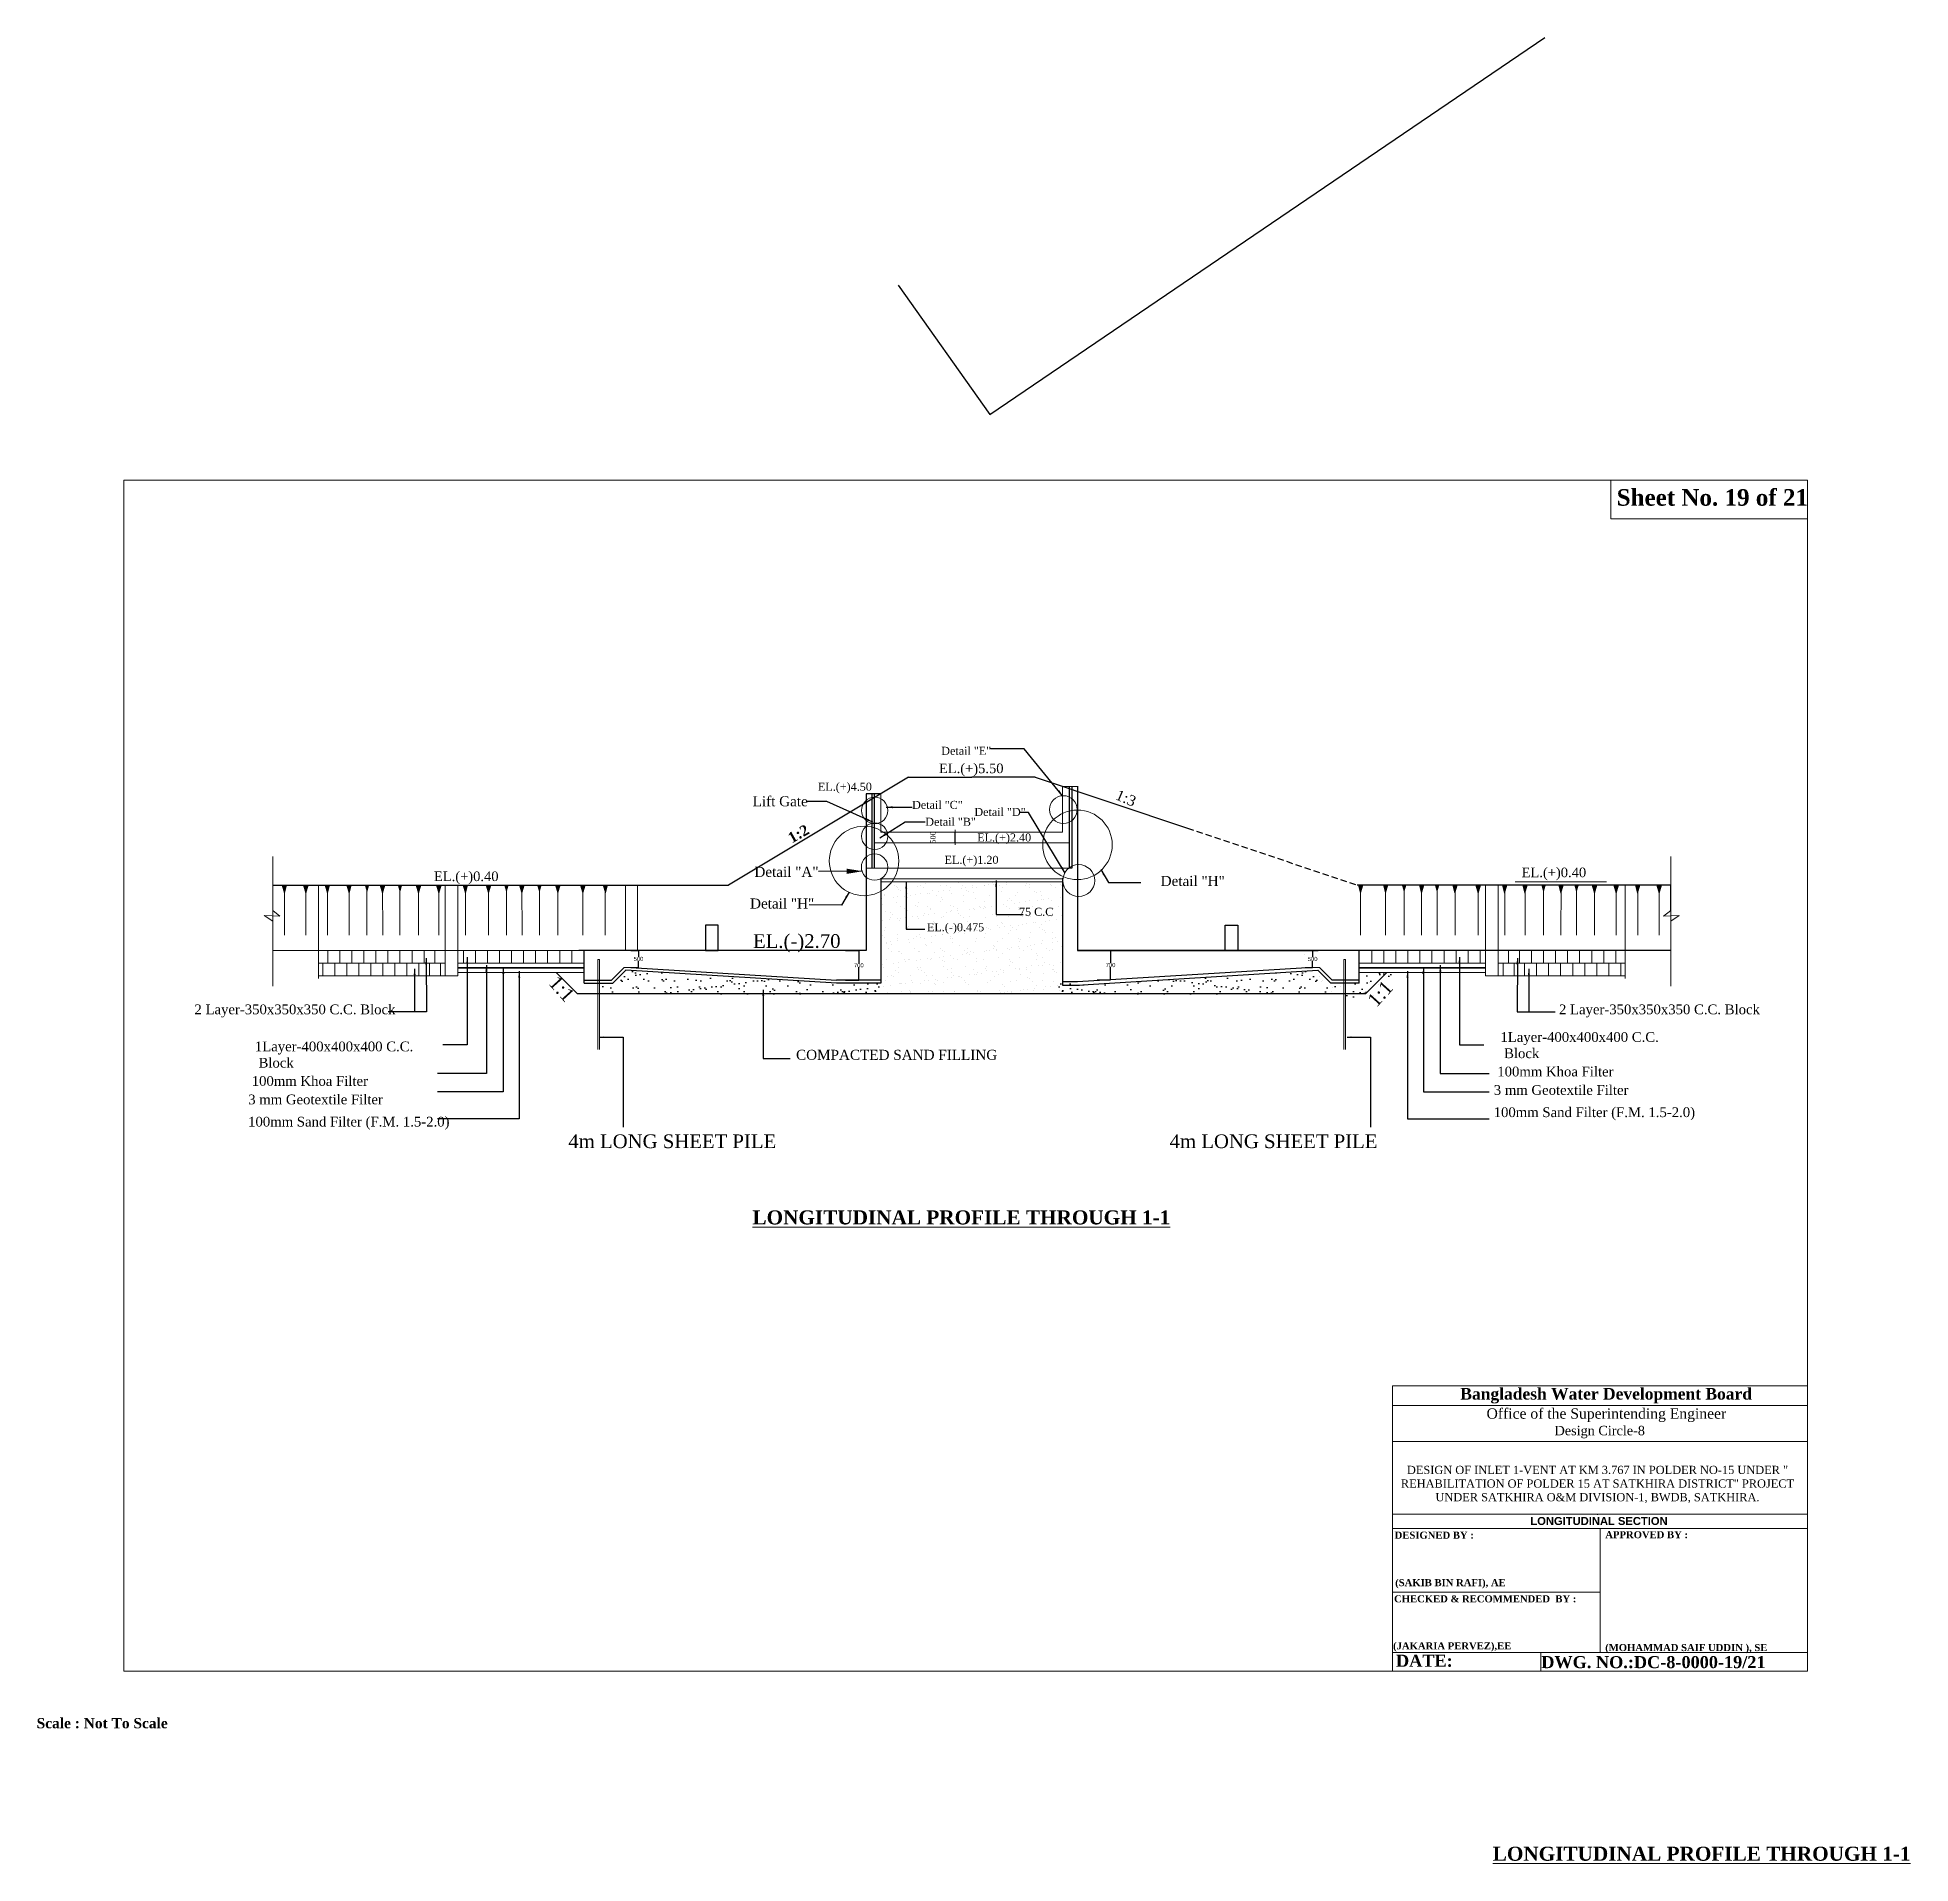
# Model space of a CAD drawing. Header units: inches. Extents: x -1277702 to 350617, y -622745 to 1282697.
# Drawn here: x -1016760 to -928070, y 891408 to 977857 of the extents above; entities that cross this region are included whole.
import ezdxf

# ---------------------------------------------------------------- set-up
doc = ezdxf.new("R2010")
doc.units = ezdxf.units.IN
doc.header["$LTSCALE"] = 600
doc.header["$MEASUREMENT"] = 0
doc.linetypes.add('DASHED', pattern=[0.75, 0.5, -0.25])
for name, color, linetype, lineweight in [('arrow', 6, 'Continuous', 15), ('DIM', 140, 'Continuous', 15), ('DIMENSION', 3, 'Continuous', 15), ('LIGHT', 7, 'Continuous', 0), ('LINE', 7, 'Continuous', 20), ('secondary light', 5, 'Continuous', 9)]:
    doc.layers.add(name, color=color, linetype=linetype, lineweight=lineweight)
doc.layers.add('TEXT', color=7, linetype='Continuous')
doc.styles.add('arial', font='swisscl.ttf')
doc.styles.add('REGULAR', font='times.ttf', dxfattribs={"height": 200})
doc.styles.add('t250', font='times.ttf', dxfattribs={"height": 250})
doc.styles.add('TIMES', font='times.ttf')
doc.dimstyles.new('DOT', dxfattribs={"dimtxt": 270, "dimasz": 1.5, "dimexe": 700, "dimexo": 500, "dimgap": 150, "dimtad": 1, "dimdec": 0, "dimzin": 0, "dimdsep": 46, "dimtxsty": 'TIMES', "dimblk": 'DD', "dimcen": 0.09, "dimse1": 1, "dimse2": 1, "dimclrd": 5, "dimclre": 5, "dimclrt": 7, "dimadec": 0, "dimazin": 0, "dimtfac": 1, "dimtdec": 0, "dimtofl": 0, "dimtmove": 0, "dimatfit": 3, "dimldrblk": 'DD', "dimfxl": 1, "dimtolj": 1, "dimtzin": 0, "dimarcsym": 0})
doc.dimstyles.new('sec', dxfattribs={"dimtxt": 180, "dimasz": 300, "dimexe": 0.18, "dimexo": 0.0625, "dimgap": 0.09, "dimtad": 0, "dimtih": 1, "dimtoh": 1, "dimdec": 0, "dimzin": 0, "dimdsep": 46, "dimtxsty": 'REGULAR', "dimcen": 0.09, "dimadec": 0, "dimazin": 0, "dimtfac": 1, "dimtdec": 0, "dimtofl": 0, "dimtmove": 0, "dimatfit": 3, "dimfxl": 1, "dimtolj": 1, "dimtzin": 0, "dimarcsym": 0})
doc.dimstyles.get("Standard").update_dxf_attribs({"dimtxt": 100, "dimasz": 0.18, "dimexe": 0.18, "dimexo": 0.0625, "dimgap": 0.09, "dimtad": 0, "dimtih": 1, "dimtoh": 1, "dimdec": 4, "dimzin": 0, "dimdsep": 46, "dimtxsty": 'Standard', "dimcen": 0.09, "dimadec": 0, "dimazin": 0, "dimtfac": 1, "dimtdec": 4, "dimtofl": 0, "dimtmove": 0, "dimatfit": 3, "dimfxl": 1, "dimtolj": 1, "dimtzin": 0, "dimarcsym": 0})

msp = doc.modelspace()

# ---------------------------------------------------------------- texts
at = {"layer": 'DIMENSION', "color": 1, "ltscale": 2, "char_height": 500, "width": 6460.3570222, "attachment_point": 3, "style": 'REGULAR'}
for s, insert, rotation in [('{\\fTimes New Roman|b0|i0|c238|p18;1:3}', (-964679.30934, 941887.90185), 336.7760751988), ('{\\fTimes New Roman|b1|i0|c238|p18;1:2}', (-980411.34653, 940626.84234), 29.4178179356)]:
    msp.add_mtext(s, dxfattribs=dict(at, insert=insert, rotation=rotation))
at = {"layer": 'LINE', "color": 7, "lineweight": 9}
for s, insert, char_height, width, attachment_point in [('{\\fTimes New Roman|b1|i0|c0|p18;Sheet No. 19 of 21}', (-941984.27977, 956474.18936), 785.1303685, 28201.6276882, 1), ('{\\fTimes New Roman|b1|i0|c0|p18;Bangladesh Water Development Board}', (-949388.03261, 913919.84659), 547.7563236, 19675.2291598, 1), ('{\\fTimes New Roman|b0|i0|c0|p18;Office of the Superintending Engineer}', (-948146.5224, 912956.66382), 490.189347, 17607.442043, 1), ('{\\fTimes New Roman|b0|i0|c0|p18;Design Circle-8}', (-944926.30263, 912128.42377), 445.6266791, 16006.7654936, 1), ('{\\fTimes New Roman Greek|b0|i0|c0|p18;\\C256;DESIGN OF INLET 1-VENT AT KM 3.767 IN POLDER NO-15 UNDER " REHABILITATION OF POLDER 15 AT SATKHIRA DISTRICT" PROJECT UNDER SATKHIRA O&M DIVISION-1, BWDB, SATKHIRA.\\P\\A1;\\fArial|b0|i0|c0|p34;.}', (-942893.1025, 907912.63157), 387.33552, 19548.6751404, 8), ('{\\fArial|b1|i0|c0|p34;\\C0;LONGITUDINAL SECTION}', (-942821.12562, 907429.85581), 378.9163875, 19154.0239116, 8)]:
    msp.add_mtext(s, dxfattribs=dict(at, insert=insert, char_height=char_height, width=width, attachment_point=attachment_point))
at = {"layer": 'LINE', "color": 7, "lineweight": 9, "attachment_point": 1}
for s, insert, char_height in [('{\\fTimes New Roman|b1|i0|c0|p18;DESIGNED BY :}', (-952498.22638, 907120.23225), 333.4621408), ('{\\fTimes New Roman|b1|i0|c0|p18;APPROVED BY :}', (-942523.87554, 907141.8158), 333.4621408), ('{\\fTimes New Roman|b1|i0|c0|p18;\\C0;(SAKIB BIN RAFI), AE}', (-952471.51934, 904872.11527), 333.4621408), ('{\\fTimes New Roman|b1|i0|c0|p18;CHECKED & RECOMMENDED  BY :}', (-952525.63651, 904106.62834), 333.4621408), ('{\\fTimes New Roman|b1|i0|c0|p18;\\C0;(JAKARIA PERVEZ),EE }', (-952571.98373, 901880.82554), 333.4621408), ('{\\fTimes New Roman|b1|i0|c0|p18;DATE:}', (-952434.74183, 901293.61997), 571.3628477), (' {\\fTimes New Roman|b1|i0|c0|p18;DWG. NO.:DC-8-0000-19/21}', (-945767.63005, 901228.85972), 571.3628477), ('{\\fTimes New Roman|b1|i0|c0|p18;\\C0;(MOHAMMAD SAIF UDDIN ), SE}', (-942527.97162, 901799.19728), 333.4621408)]:
    msp.add_mtext(s, dxfattribs=dict(at, insert=insert, char_height=char_height))
at = {"layer": 'TEXT', "color": 7, "lineweight": 20, "style": 't250'}
for s, insert, char_height, width, attachment_point in [('{\\fTimes New Roman|b0|i0|c238|p18;Detail "}E{\\fTimes New Roman|b0|i0|c238|p18;"}', (-973966.29135, 944275.47992), 380, 2298.5351728, 1), ('{\\fTimes New Roman|b0|i0|c238|p18;EL.(+)\\fTimes New Roman|b0|i0|c0|p18;5\\fTimes New Roman|b0|i0|c238|p18;.\\fTimes New Roman CE|b0|i0|c238|p18;5\\fTimes New Roman|b0|i0|c238|p18;0}', (-974076.74593, 943483.11103), 455, 6328.2034934, 1), ('Lift{\\fTimes New Roman CE|b0|i0|c238|p18; Gate}', (-982894.80355, 941934.67914), 475, 9040.2907048, 1), ('{\\fTimes New Roman|b0|i0|c238|p18;EL.(+)\\fTimes New Roman|b0|i0|c0|p18;4\\fTimes New Roman|b0|i0|c238|p18;.\\fTimes New Roman|b0|i0|c0|p18;5\\fTimes New Roman|b0|i0|c238|p18;0}', (-979806.58563, 942575.77893), 380, 2298.5351728, 1), ('{\\fTimes New Roman|b0|i0|c238|p18;Detail "}C{\\fTimes New Roman|b0|i0|c238|p18;"}', (-975347.05037, 941715.79968), 380, 2298.5351728, 1), ('{\\fTimes New Roman|b0|i0|c238|p18;Detail "}D{\\fTimes New Roman|b0|i0|c238|p18;"}', (-972398.63843, 941381.31432), 380, 3021.9946832, 1), ('{\\fTimes New Roman|b0|i0|c238|p18;Detail "}B{\\fTimes New Roman|b0|i0|c238|p18;"}', (-974723.25318, 940916.73451), 380, 2298.5351728, 1), ('{\\fTimes New Roman|b0|i0|c238|p18;EL.(+)\\fTimes New Roman|b0|i0|c0|p18;2\\fTimes New Roman|b0|i0|c238|p18;.\\fTimes New Roman|b0|i0|c0|p18;4\\fTimes New Roman|b0|i0|c238|p18;0}', (-972264.19567, 940174.54101), 380, 2298.5351728, 1), ('{\\fTimes New Roman|b0|i0|c238|p18;EL.(+)\\fTimes New Roman|b0|i0|c0|p18;0\\fTimes New Roman|b0|i0|c238|p18;.\\fTimes New Roman|b0|i0|c0|p18;4\\fTimes New Roman|b0|i0|c238|p18;0}', (-997987.22539, 938373.38024), 455, 6328.2034934, 1), ('{\\fTimes New Roman CE|b0|i0|c238|p18;Detail "A"}', (-982812.82819, 938593.69877), 475, 9040.2907048, 1), ('{\\fTimes New Roman|b0|i0|c238|p18;EL.(+)}1{\\fTimes New Roman|b0|i0|c238|p18;.}2{\\fTimes New Roman|b0|i0|c238|p18;0}', (-973809.44785, 939114.98397), 380, 2298.5351728, 1), ('{\\fTimes New Roman|b0|i0|c238|p18;EL.(+)\\fTimes New Roman|b0|i0|c0|p18;0\\fTimes New Roman|b0|i0|c238|p18;.\\fTimes New Roman|b0|i0|c0|p18;4\\fTimes New Roman|b0|i0|c238|p18;0}', (-946487.68724, 938555.84419), 455, 6328.2034934, 1), ('{\\fTimes New Roman CE|b0|i0|c238|p18;Detail "H"}', (-963577.10115, 938162.64635), 475, 9040.2907048, 1), ('{\\fTimes New Roman CE|b0|i0|c238|p18;Detail "H"}', (-983018.83208, 937094.45434), 475, 9040.2907048, 1), ('75 C.C', (-970285.6653, 936655.15472), 380, 2298.5351728, 1), ('{\\fTimes New Roman|b0|i0|c238|p18;EL.(-)0.\\fTimes New Roman|b0|i0|c0|p18;4\\fTimes New Roman|b0|i0|c238|p18;75}', (-974642.13404, 935924.4431), 380, 2298.5351728, 1), ('{\\fTimes New Roman|b0|i0|c238|p18;EL.(-)\\fTimes New Roman|b0|i0|c0|p18;2.7\\fTimes New Roman|b0|i0|c238|p18;0}', (-982878.19812, 935404.48825), 650, 9040.2907048, 1), ('{\\fTimes New Roman|b0|i0|c238|p18;COMPACTED SAND FILLING }', (-980841.0233, 929930.69783), 475, 13293.3340354, 1), ('{\\fTimes New Roman|b0|i0|c0|p18;4\\fTimes New Roman|b0|i0|c238|p18;m LONG SHEET PILE }', (-981780.04157, 925926.64193), 650, 20160.3362181, 3), ('{\\fTimes New Roman|b0|i0|c0|p18;4\\fTimes New Roman|b0|i0|c238|p18;m LONG SHEET PILE }', (-953310.14861, 925926.64193), 650, 20160.3362181, 3)]:
    msp.add_mtext(s, dxfattribs=dict(at, insert=insert, char_height=char_height, width=width, attachment_point=attachment_point))
at = {"layer": 'TEXT', "color": 1, "lineweight": 20, "char_height": 650, "width": 1449.650085, "style": 't250'}
for insert, attachment_point, rotation in [((-992113.46584, 933503.05567), 1, 312.1510159943), ((-953005.07301, 933271.59562), 3, 47.8489840057)]:
    msp.add_mtext('{\\fTimes New Roman|b0|i0|c0|p18;1:1}', dxfattribs=dict(at, insert=insert, attachment_point=attachment_point, rotation=rotation))
at = {"layer": 'TEXT', "lineweight": 20, "attachment_point": 1}
for s, insert, char_height, width, style in [('2{\\fTimes New Roman|b0|i0|c238|p18; Layer-}35{\\fTimes New Roman|b0|i0|c238|p18;0x}35{\\fTimes New Roman|b0|i0|c238|p18;0x}35{\\fTimes New Roman|b0|i0|c238|p18;0 C.C. Block}', (-1009326.04907, 932076.0474), 462, 12021.428645, 'TIMES'), ('2{\\fTimes New Roman|b0|i0|c238|p18; Layer-}35{\\fTimes New Roman|b0|i0|c238|p18;0x}35{\\fTimes New Roman|b0|i0|c238|p18;0x}35{\\fTimes New Roman|b0|i0|c238|p18;0 C.C. Block}', (-944717.51963, 932076.0474), 462, 12021.428645, 'TIMES'), ('{\\fTimes New Roman|b0|i0|c238|p18;1Layer-400x400x}4{\\fTimes New Roman|b0|i0|c238|p18;00 C.C.}\\P{\\fTimes New Roman|b0|i0|c238|p18; Block}', (-947489.28869, 930768.26615), 462, 12021.428645, 'TIMES'), ('{\\fTimes New Roman|b0|i0|c238|p18;1Layer-400x400x}4{\\fTimes New Roman|b0|i0|c238|p18;00 C.C.}\\P{\\fTimes New Roman|b0|i0|c238|p18; Block}', (-1006466.01083, 930321.05979), 462, 13413.5538953, 'TIMES'), ('{\\fTimes New Roman CE|b0|i0|c238|p18;100mm Khoa Filter }', (-1006614.49814, 928686.60735), 462, 12021.428645, 'TIMES'), ('{\\fTimes New Roman CE|b0|i0|c238|p18;100mm Khoa Filter }', (-947637.776, 929133.81371), 462, 12021.428645, 'TIMES'), ('3 mm Geotextile Filter ', (-1006779.83216, 927812.38916), 462, 12021.428645, 'TIMES'), ('3 mm Geotextile Filter ', (-947803.11002, 928259.59552), 462, 12021.428645, 'TIMES'), ('{\\fTimes New Roman CE|b0|i0|c238|p18;100mm Sand Filter (F.M. 1.5-2.0)}', (-947808.99332, 927207.40225), 462, 12021.428645, 'TIMES'), ('{\\fTimes New Roman CE|b0|i0|c238|p18;100mm Sand Filter (F.M. 1.5-2.0)}', (-1006785.71546, 926760.19589), 462, 12021.428645, 'TIMES'), ('{\\fTimes New Roman CE|b1|i0|c0|p18;\\LLONGITUDINAL PROFILE THROUGH 1-1}', (-982905.16072, 922331.04209), 665, 32039.942486, 't250'), ('{\\fTimes New Roman CE|b1|i0|c0|p18;\\LLONGITUDINAL PROFILE THROUGH 1-1}', (-947853.90778, 892206.02536), 665, 32039.942486, 't250')]:
    msp.add_mtext(s, dxfattribs=dict(at, insert=insert, char_height=char_height, width=width, style=style))
at = {"layer": 'TEXT', "color": 0, "linetype": 'ByBlock', "insert": (-1016798.81502, 898294.22826), "char_height": 483.4404276, "width": 25162.8643207, "attachment_point": 1, "style": 'arial'}
msp.add_mtext('{\\fTimes New Roman|b1|i0|c0|p18;Scale : Not To Scale}', dxfattribs=at)

# ---------------------------------------------------------------- blocks, each defined once
blk = doc.blocks.new('DOT')
at = {"layer": 'DIM'}
for p, q in [((-75, 0), (71, 0)), ((0, 63), (0, -75))]:
    blk.add_line(p, q, dxfattribs=at)
at = {"layer": 'DIM', "const_width": 24.8}
blk.add_lwpolyline([(-13, 0, 1), (13, 0, 1)], format="xyb", close=True, dxfattribs=at)
blk = doc.blocks.new('DD')
at = {"layer": 'DIM'}
blk.add_blockref('DOT', (0, 0), dxfattribs=at)
blk = doc.blocks.new('*D5')
at = {"layer": 'DEFPOINTS', "color": 0, "ltscale": 2}
for p in [(-973306, 940234), (-973179, 940234), (-973179, 939734)]:
    blk.add_point(p, dxfattribs=at)
at = {"layer": 'DIMENSION', "color": 5, "lineweight": -2, "ltscale": 2}
blk.add_line((-973306, 939736), (-973306, 940233), dxfattribs=at)
at = {"layer": 'DIMENSION', "color": 5, "lineweight": -2, "ltscale": 2, "xscale": 1.5, "yscale": 1.5, "zscale": 1.5}
for p, rotation in [((-973306, 940234), 90), ((-973306, 939734), 270)]:
    blk.add_blockref('DD', p, dxfattribs=dict(at, rotation=rotation))
at = {"layer": 'DIMENSION', "color": 7, "ltscale": 2, "insert": (-974358, 939984), "char_height": 250, "attachment_point": 5, "rotation": 90, "style": 't250'}
blk.add_mtext('\\A1;500', dxfattribs=at)
blk = doc.blocks.new('*D271')
at = {"color": 0, "lineweight": -2}
for p, q in [((-978506, 934631), (-977871, 934631)), ((-977871, 934631), (-977871, 934032)), ((-978506, 933231), (-977871, 933231)), ((-977871, 933232), (-977871, 933831))]:
    blk.add_line(p, q, dxfattribs=at)
at = {"color": 0}
for points in [[(-977871, 934631), (-977871, 934631), (-977871, 934631)], [(-977871, 933232), (-977871, 933232), (-977871, 933231)]]:
    blk.add_solid(points, dxfattribs=at)
at = {"layer": 'DEFPOINTS', "color": 0}
for p in [(-978506, 934631), (-978506, 933231), (-977871, 933231)]:
    blk.add_point(p, dxfattribs=at)
at = {"color": 0, "insert": (-977871, 933931), "char_height": 200, "attachment_point": 5}
blk.add_mtext('\\A1;700', dxfattribs=at)
blk = doc.blocks.new('*D272')
at = {"color": 0, "lineweight": -2}
for p, q in [((-988661, 934631), (-988302, 934631)), ((-988302, 934631), (-988302, 934332)), ((-988302, 933832), (-988302, 934131)), ((-988661, 933831), (-988302, 933831))]:
    blk.add_line(p, q, dxfattribs=at)
at = {"color": 0}
for points in [[(-988302, 934631), (-988302, 934631), (-988302, 934631)], [(-988302, 933832), (-988302, 933832), (-988302, 933831)]]:
    blk.add_solid(points, dxfattribs=at)
at = {"layer": 'DEFPOINTS', "color": 0}
for p in [(-988661, 934631), (-988661, 933831), (-988302, 933831)]:
    blk.add_point(p, dxfattribs=at)
at = {"color": 0, "insert": (-988302, 934231), "char_height": 200, "attachment_point": 5}
blk.add_mtext('\\A1;500', dxfattribs=at)
blk = doc.blocks.new('*D273')
at = {"color": 0, "lineweight": -2}
for p, q in [((-966584, 934642), (-965948, 934642)), ((-965949, 934642), (-965949, 934042)), ((-966584, 933242), (-965948, 933242)), ((-965949, 933242), (-965949, 933842))]:
    blk.add_line(p, q, dxfattribs=at)
at = {"color": 0}
for points in [[(-965949, 934642), (-965948, 934642), (-965949, 934642)], [(-965949, 933242), (-965948, 933242), (-965949, 933242)]]:
    blk.add_solid(points, dxfattribs=at)
at = {"layer": 'DEFPOINTS', "color": 0}
for p in [(-966584, 934642), (-966584, 933242), (-965949, 933242)]:
    blk.add_point(p, dxfattribs=at)
at = {"color": 0, "insert": (-965949, 933942), "char_height": 200, "attachment_point": 5}
blk.add_mtext('\\A1;700', dxfattribs=at)
blk = doc.blocks.new('*D274')
at = {"color": 0, "lineweight": -2}
for p, q in [((-956741, 934631), (-956381, 934631)), ((-956381, 934631), (-956381, 934332)), ((-956381, 933832), (-956381, 934131)), ((-956741, 933831), (-956381, 933831))]:
    blk.add_line(p, q, dxfattribs=at)
at = {"color": 0}
for points in [[(-956381, 934631), (-956381, 934631), (-956381, 934631)], [(-956381, 933832), (-956381, 933832), (-956381, 933831)]]:
    blk.add_solid(points, dxfattribs=at)
at = {"layer": 'DEFPOINTS', "color": 0}
for p in [(-956741, 934631), (-956741, 933831), (-956381, 933831)]:
    blk.add_point(p, dxfattribs=at)
at = {"color": 0, "insert": (-956381, 934231), "char_height": 200, "attachment_point": 5}
blk.add_mtext('\\A1;500', dxfattribs=at)

# ---------------------------------------------------------------- dimensions: what is measured, and where the dimension line sits
at = {"color": 7}
for base, p1, p2, text, picture, middle in [((-988301.88785, 933831.45166), (-988661.16927, 934631.45166), (-988661.16927, 933831.45166), '500', '*D272', (-988301.88785, 934231.45166)), ((-977870.92519, 933231.45166), (-978506.11471, 934631.45166), (-978506.11471, 933231.45166), '700', '*D271', (-977870.92519, 933931.45166)), ((-965948.50478, 933241.90623), (-966583.69431, 934641.90623), (-966583.69431, 933241.90623), '700', '*D273', (-965948.50478, 933941.90623)), ((-956381.34927, 933831.45166), (-956740.63069, 934631.45166), (-956740.63069, 933831.45166), '500', '*D274', (-956381.34927, 934231.45166))]:
    dim = msp.add_linear_dim(base=base, p1=p1, p2=p2, angle=90, text=text, dimstyle='Standard', override={"dimtxt": 200}, dxfattribs=at)
    dim.commit()
    dim.dimension.update_dxf_attribs({"geometry": picture, "text_midpoint": middle})
at = {"layer": 'DIMENSION', "ltscale": 2}
dim = msp.add_linear_dim(base=(-973305.6093, 940234.35166), p1=(-973179.46978, 939734.35166), p2=(-973179.46978, 940234.35166), angle=90, dimstyle='DOT', override={"dimtxsty": 't250', "dimtmove": 2}, dxfattribs=at)
dim.commit()
dim.dimension.update_dxf_attribs({"geometry": '*D5', "text_midpoint": (-974357.77224, 939984.35166)})

# ---------------------------------------------------------------- hatches: boundary and pattern name
at = {"linetype": 'DASHED'}
h = msp.add_hatch(dxfattribs=at)
h.set_pattern_fill('AR-SAND', color=256, scale=400, style=0)
h.set_pattern_definition([(37.5, (-2108.1, -9626), (-25.19734, 770.7295), [0, -608, 0, -680, 0, -650]), (7.5, (-2108.1, -9626), (707.9107, 1128.8584), [0, -328, 0, -548, 0, -210]), (327.5, (-2600.1, -9626), (1245.65674, 2.26362), [0, -200, 0, -720, 0, -940]), (317.5, (-2600.1, -9626), (1202.4506, 351.0702), [0, -100, 0, -472, 0, -540])])
h.paths.add_polyline_path([(-976849.96862, 932581.45166), (-976820.6811, 933081.45166), (-978921.16927, 933081.45166), (-988906.27091, 933696.55033), (-989518.94233, 933083.87891), (-990144.36981, 933083.87891), (-990144.36981, 932581.45166)])
h = msp.add_hatch(dxfattribs=at)
h.set_pattern_fill('AR-SAND', color=256, scale=400, style=0)
h.set_pattern_definition([(142.5, (-1943200, -9626), (25.19734, 770.7295), [0, -608, 0, -680, 0, -650]), (172.5, (-1943200, -9626), (-707.9107, 1128.8584), [0, -328, 0, -548, 0, -210]), (212.5, (-1942708, -9626), (-1245.65674, 2.26362), [0, -200, 0, -720, 0, -940]), (222.5, (-1942708, -9626), (-1202.4506, 351.0702), [0, -100, 0, -472, 0, -540])])
h.paths.add_polyline_path([(-968458.10055, 932581.45166), (-968487.38807, 933081.45166), (-966386.89991, 933081.45166), (-956401.79826, 933696.55033), (-955789.12685, 933083.87891), (-955163.69936, 933083.87891), (-955163.69936, 932581.45166)])
h = msp.add_hatch()
h.set_pattern_fill('AR-SAND', scale=400, style=0)
h.set_pattern_definition([(142.5, (-1337200.96, 744876.7), (25.1973, 770.7295), [0, -608, 0, -680, 0, -650]), (172.5, (-1337201, 744876.7), (-707.9107, 1128.8584), [0, -328, 0, -548, 0, -210]), (212.5, (-1336708.96, 744876.7), (-1245.6567, 2.2636), [0, -200, 0, -720, 0, -940]), (222.5, (-1336709, 744876.7), (-1202.4506, 351.0702), [0, -100, 0, -472, 0, -540])])
h.paths.add_polyline_path([(-954817.96872, 933083.87891), (-954176.31103, 933083.87891), (-954176.31103, 933593.87891), (-952415.0322, 933593.87891), (-953573.18041, 932435.73071), (-954176.29171, 932435.73071), (-954817.96872, 932435.71323)])

# ---------------------------------------------------------------- linework, layer by layer
at = {"color": 7}
for p, q in [((-971671.74249, 960003.80861), (-945381.05582, 977856.57067)), ((-976010.97874, 966124.75639), (-971671.74249, 960003.80861)), ((-975521.16927, 942831.45166), (-984042.52719, 937730.10409)), ((-975521.16927, 942831.45166), (-972521.16927, 942831.45166)), ((-969521.16927, 942831.45166), (-972521.16927, 942831.45166)), ((-969522.14948, 942831.54168), (-962312.75463, 940428.41007)), ((-976820.6811, 938054.85387), (-976820.6811, 933081.45166)), ((-968221.65743, 938054.85387), (-968221.65743, 932995.20936)), ((-977521.16927, 934631.45166), (-991132.55052, 934631.45166)), ((-967521.16927, 934631.45166), (-956121.16927, 934631.45166)), ((-939426.53462, 934631.45166), (-967521.16927, 934631.45166)), ((-991193.30379, 932581.45166), (-992205.73104, 933593.87891)), ((-968221.65743, 933304.85387), (-968221.65743, 933154.85387)), ((-968221.65743, 933254.85387), (-968221.65743, 933104.85387)), ((-967521.16927, 933145.20936), (-968221.65743, 933145.20936)), ((-953878.36294, 932581.45166), (-952865.93569, 933593.87891)), ((-968221.65743, 932995.20936), (-967418.61122, 932995.20936))]:
    msp.add_line(p, q, dxfattribs=at)
at = {"color": 0}
for p, q in [((-977521.16927, 942046.53358), (-977521.16927, 934631.45166)), ((-976820.6811, 942046.53358), (-977521.16927, 942046.29019)), ((-977255.43863, 942046.53358), (-977255.43863, 938531.45166)), ((-977139.05313, 942043.27708), (-977139.05313, 938531.45166)), ((-968221.65743, 942404.27543), (-967521.16927, 942404.03203)), ((-967903.28541, 942401.01892), (-967903.28541, 938531.45166)), ((-967786.89991, 942404.27543), (-967786.89991, 938531.45166)), ((-967521.16927, 942404.27543), (-967521.16927, 934631.45166)), ((-1005613.30637, 937730.10409), (-990830.23031, 937730.10409)), ((-990998.17878, 937730.10409), (-984042.52719, 937730.10409)), ((-954044.15975, 937730.10409), (-954270.1001, 937730.10409)), ((-939429.03216, 937730.10409), (-954212.10823, 937730.10409)), ((-990866.0275, 933083.87891), (-990866.0275, 934633.87704)), ((-978921.16927, 934631.45166), (-986193.50725, 934631.45166)), ((-976820.6811, 934704.85387), (-976820.6811, 933304.85387)), ((-976820.6811, 934654.85387), (-976820.6811, 933254.85387)), ((-968221.65743, 934704.85387), (-968221.65743, 933304.85387)), ((-968221.65743, 934654.85387), (-968221.65743, 933254.85387)), ((-967521.16927, 934631.45166), (-958848.83128, 934631.45166)), ((-954176.31103, 933083.87891), (-954176.31103, 934633.87704)), ((-990866.0275, 933233.87891), (-989581.07436, 933233.87891)), ((-990866.0275, 933083.87891), (-989518.94233, 933083.87891)), ((-988983.50161, 933831.45166), (-989581.07436, 933233.87891)), ((-988906.27091, 933696.55033), (-989518.94233, 933083.87891)), ((-978921.16927, 933081.45166), (-988906.27091, 933696.55033)), ((-988661.16927, 933831.45166), (-978921.16927, 933231.45166)), ((-976820.6811, 933231.45166), (-978921.16927, 933231.45166)), ((-976820.6811, 933081.45166), (-978921.16927, 933081.45166)), ((-976820.6811, 933304.85387), (-976820.6811, 933154.85387)), ((-976820.6811, 933254.85387), (-976820.6811, 933104.85387)), ((-956381.16927, 933831.45166), (-967521.16927, 933145.20936)), ((-967521.16927, 932995.20936), (-956136.06762, 933696.55033)), ((-956136.06762, 933696.55033), (-955523.39621, 933083.87891)), ((-956058.83692, 933831.45166), (-955461.26417, 933233.87891)), ((-954176.31103, 933083.87891), (-955523.39621, 933083.87891)), ((-954176.31103, 933233.87891), (-955461.26417, 933233.87891)), ((-953878.36294, 932581.45166), (-991193.30379, 932581.45166)), ((-976820.6811, 932581.45166), (-978921.16927, 932581.45166))]:
    msp.add_line(p, q, dxfattribs=at)
at = {"color": 7, "linetype": 'DASHED'}
msp.add_line((-962312.75463, 940428.41007), (-954270.1001, 937730.10409), dxfattribs=at)
at = {"linetype": 'DASHED'}
for p, q in [((-976201.73125, 937714.64628), (-976201.73125, 937714.64628)), ((-976108.30031, 937684.89028), (-976108.30031, 937684.89028)), ((-976033.05296, 937607.18636), (-976033.05296, 937607.18636)), ((-975983.49982, 937526.28474), (-975983.49982, 937526.28474)), ((-975909.77209, 937458.72572), (-975909.77209, 937458.72572)), ((-975085.06446, 937679.98265), (-975085.06446, 937679.98265)), ((-974956.0745, 937716.9099), (-974956.0745, 937716.9099)), ((-974787.39621, 937609.44998), (-974787.39621, 937609.44998)), ((-974781.04918, 937877.35497), (-974781.04918, 937877.35497)), ((-974707.32145, 937809.79595), (-974707.32145, 937809.79595)), ((-974359.32654, 937490.91737), (-974359.32654, 937490.91737)), ((-974004.70718, 937718.90584), (-974004.70718, 937718.90584)), ((-973880.75914, 937453.0281), (-973880.75914, 937453.0281)), ((-973710.41776, 937719.17352), (-973710.41776, 937719.17352)), ((-973555.56522, 937495.84069), (-973555.56522, 937495.84069)), ((-973541.73947, 937611.7136), (-973541.73947, 937611.7136)), ((-973156.8759, 937841.98759), (-973156.8759, 937841.98759)), ((-973012.25344, 937567.36904), (-973012.25344, 937567.36904)), ((-972957.67073, 937732.26105), (-972957.67073, 937732.26105)), ((-972804.05002, 937594.77954), (-972804.05002, 937594.77954)), ((-972758.74614, 937477.16888), (-972758.74614, 937477.16888)), ((-972478.8561, 937637.59213), (-972478.8561, 937637.59213)), ((-972464.76101, 937721.43714), (-972464.76101, 937721.43714)), ((-972296.08272, 937613.97722), (-972296.08272, 937613.97722)), ((-971935.54432, 937709.12049), (-971935.54432, 937709.12049)), ((-971934.43489, 937727.35342), (-971934.43489, 937727.35342)), ((-971727.3409, 937736.53099), (-971727.3409, 937736.53099)), ((-971556.2955, 937828.23911), (-971556.2955, 937828.23911)), ((-971482.56776, 937760.68009), (-971482.56776, 937760.68009)), ((-971402.14699, 937779.34358), (-971402.14699, 937779.34358)), ((-971219.10427, 937723.70077), (-971219.10427, 937723.70077)), ((-971050.42598, 937616.24084), (-971050.42598, 937616.24084)), ((-970858.8352, 937850.87193), (-970858.8352, 937850.87193)), ((-970854.0776, 937766.27662), (-970854.0776, 937766.27662)), ((-970650.63178, 937878.28243), (-970650.63178, 937878.28243)), ((-969973.44752, 937725.96439), (-969973.44752, 937725.96439)), ((-969932.12222, 937792.87174), (-969932.12222, 937792.87174)), ((-969807.04115, 937779.63183), (-969807.04115, 937779.63183)), ((-969804.76923, 937618.50447), (-969804.76923, 937618.50447)), ((-968783.80531, 937774.7242), (-968783.80531, 937774.7242)), ((-968727.79078, 937728.22801), (-968727.79078, 937728.22801)), ((-968559.11249, 937620.76809), (-968559.11249, 937620.76809)), ((-968331.54181, 937779.12325), (-968331.54181, 937779.12325)), ((-968257.81408, 937711.56423), (-968257.81408, 937711.56423)), ((-976785.69258, 937070.58635), (-976785.69258, 937070.58635)), ((-976764.22783, 936788.77692), (-976764.22783, 936788.77692)), ((-976671.46786, 937218.06702), (-976671.46786, 937218.06702)), ((-976647.78058, 937270.93251), (-976647.78058, 937270.93251)), ((-976242.3808, 937142.11471), (-976242.3808, 937142.11471)), ((-976083.10296, 936914.16077), (-976083.10296, 936914.16077)), ((-976034.17738, 937169.52521), (-976034.17738, 937169.52521)), ((-975878.6799, 936713.00539), (-975878.6799, 936713.00539)), ((-975710.00161, 936605.54547), (-975710.00161, 936605.54547)), ((-975708.98346, 937212.3378), (-975708.98346, 937212.3378)), ((-975567.42329, 937309.8557), (-975567.42329, 937309.8557)), ((-975561.77718, 937139.84714), (-975561.77718, 937139.84714)), ((-975425.81112, 937220.33064), (-975425.81112, 937220.33064)), ((-975165.67168, 937283.86615), (-975165.67168, 937283.86615)), ((-975163.64742, 936775.02843), (-975163.64742, 936775.02843)), ((-975089.91969, 936707.46941), (-975089.91969, 936707.46941)), ((-975059.86712, 936909.25314), (-975059.86712, 936909.25314)), ((-974957.46826, 937311.27665), (-974957.46826, 937311.27665)), ((-974633.02316, 936715.26901), (-974633.02316, 936715.26901)), ((-974632.27434, 937354.08924), (-974632.27434, 937354.08924)), ((-974520.38685, 937323.21091), (-974520.38685, 937323.21091)), ((-974464.34487, 936607.80909), (-974464.34487, 936607.80909)), ((-974180.15437, 937222.59426), (-974180.15437, 937222.59426)), ((-974088.96256, 937425.6176), (-974088.96256, 937425.6176)), ((-973979.50983, 936948.17633), (-973979.50983, 936948.17633)), ((-973961.19678, 937126.09866), (-973961.19678, 937126.09866)), ((-973887.46905, 937058.53964), (-973887.46905, 937058.53964)), ((-973539.47414, 936739.66106), (-973539.47414, 936739.66106)), ((-973497.151, 937318.30328), (-973497.151, 937318.30328)), ((-973387.36641, 936717.53263), (-973387.36641, 936717.53263)), ((-973218.68812, 936610.07271), (-973218.68812, 936610.07271)), ((-972934.49763, 937224.85788), (-972934.49763, 937224.85788)), ((-972932.47339, 936961.53155), (-972932.47339, 936961.53155)), ((-972685.01841, 937409.60986), (-972685.01841, 937409.60986)), ((-972643.455, 936580.26206), (-972643.455, 936580.26206)), ((-972435.25158, 936607.67256), (-972435.25158, 936607.67256)), ((-972416.79372, 937357.22647), (-972416.79372, 937357.22647)), ((-972391.59637, 936586.49697), (-972391.59637, 936586.49697)), ((-972337.0235, 937090.73128), (-972337.0235, 937090.73128)), ((-972141.70967, 936719.79625), (-972141.70967, 936719.79625)), ((-972110.05767, 936650.48515), (-972110.05767, 936650.48515)), ((-971973.03138, 936612.33633), (-971973.03138, 936612.33633)), ((-971938.89374, 936725.91257), (-971938.89374, 936725.91257)), ((-971909.23754, 936956.62392), (-971909.23754, 936956.62392)), ((-971865.16601, 936658.35355), (-971865.16601, 936658.35355)), ((-971688.84088, 937227.12151), (-971688.84088, 937227.12151)), ((-971566.74588, 936722.01351), (-971566.74588, 936722.01351)), ((-971369.75727, 937370.58169), (-971369.75727, 937370.58169)), ((-971358.54246, 936749.42401), (-971358.54246, 936749.42401)), ((-971344.55993, 936599.85218), (-971344.55993, 936599.85218)), ((-971134.57286, 937441.80151), (-971134.57286, 937441.80151)), ((-971033.34855, 936792.2366), (-971033.34855, 936792.2366)), ((-970896.05292, 936722.05987), (-970896.05292, 936722.05987)), ((-970828.88026, 936995.54711), (-970828.88026, 936995.54711)), ((-970736.4431, 937076.9828), (-970736.4431, 937076.9828)), ((-970727.37463, 936614.59995), (-970727.37463, 936614.59995)), ((-970662.71536, 937009.42378), (-970662.71536, 937009.42378)), ((-970490.03676, 936863.76495), (-970490.03676, 936863.76495)), ((-970443.18414, 937229.38513), (-970443.18414, 937229.38513)), ((-970346.52143, 937365.67406), (-970346.52143, 937365.67406)), ((-970321.32408, 936594.94455), (-970321.32408, 936594.94455)), ((-970314.72046, 936690.5452), (-970314.72046, 936690.5452)), ((-970281.83334, 936891.17545), (-970281.83334, 936891.17545)), ((-969956.63943, 936933.98804), (-969956.63943, 936933.98804)), ((-969781.84381, 937008.90232), (-969781.84381, 937008.90232)), ((-969650.39618, 936724.32349), (-969650.39618, 936724.32349)), ((-969533.99246, 937428.05302), (-969533.99246, 937428.05302)), ((-969481.71789, 936616.86357), (-969481.71789, 936616.86357)), ((-969460.26472, 937360.494), (-969460.26472, 937360.494)), ((-969413.32764, 937005.5164), (-969413.32764, 937005.5164)), ((-969266.16414, 937404.59725), (-969266.16414, 937404.59725)), ((-969240.9668, 936633.86774), (-969240.9668, 936633.86774)), ((-969205.12422, 937032.9269), (-969205.12422, 937032.9269)), ((-969197.52739, 937231.64875), (-969197.52739, 937231.64875)), ((-969112.26982, 937041.61542), (-969112.26982, 937041.61542)), ((-968879.93031, 937075.73949), (-968879.93031, 937075.73949)), ((-968758.60797, 937003.99469), (-968758.60797, 937003.99469)), ((-968714.14006, 936676.79671), (-968714.14006, 936676.79671)), ((-968640.41232, 936609.23769), (-968640.41232, 936609.23769)), ((-968404.73943, 936726.58712), (-968404.73943, 936726.58712)), ((-968336.61852, 937147.26784), (-968336.61852, 937147.26784)), ((-976801.2853, 935709.10087), (-976801.2853, 935709.10087)), ((-976742.08806, 936040.66678), (-976742.08806, 936040.66678)), ((-976622.58324, 936500.203), (-976622.58324, 936500.203)), ((-976597.38589, 935729.47349), (-976597.38589, 935729.47349)), ((-976416.89415, 936083.47937), (-976416.89415, 936083.47937)), ((-976366.09806, 936423.9582), (-976366.09806, 936423.9582)), ((-976348.41652, 936216.42613), (-976348.41652, 936216.42613)), ((-976292.37033, 936356.39918), (-976292.37033, 936356.39918)), ((-976057.90562, 936143.43126), (-976057.90562, 936143.43126)), ((-975944.37543, 936037.52061), (-975944.37543, 936037.52061)), ((-975873.58236, 936155.00773), (-975873.58236, 936155.00773)), ((-975665.37894, 936182.41823), (-975665.37894, 936182.41823)), ((-975555.62856, 935711.36449), (-975555.62856, 935711.36449)), ((-975542.22595, 936539.12619), (-975542.22595, 936539.12619)), ((-975517.02861, 935768.39668), (-975517.02861, 935768.39668)), ((-975340.18503, 936225.23082), (-975340.18503, 936225.23082)), ((-975102.75977, 936218.68975), (-975102.75977, 936218.68975)), ((-975034.66978, 936138.52363), (-975034.66978, 936138.52363)), ((-974796.87324, 936296.75917), (-974796.87324, 936296.75917)), ((-974741.92479, 936388.59083), (-974741.92479, 936388.59083)), ((-974588.66982, 936324.16967), (-974588.66982, 936324.16967)), ((-974495.1895, 936552.4814), (-974495.1895, 936552.4814)), ((-974469.99216, 935781.7519), (-974469.99216, 935781.7519)), ((-974343.79502, 936023.77212), (-974343.79502, 936023.77212)), ((-974309.97181, 935713.62812), (-974309.97181, 935713.62812)), ((-974270.06729, 935956.2131), (-974270.06729, 935956.2131)), ((-974263.47591, 936366.98226), (-974263.47591, 936366.98226)), ((-973954.31249, 936177.44682), (-973954.31249, 936177.44682)), ((-973857.10303, 936220.95337), (-973857.10303, 936220.95337)), ((-973720.16412, 936438.51062), (-973720.16412, 936438.51062)), ((-973511.9607, 936465.92112), (-973511.9607, 936465.92112)), ((-973471.95366, 936547.57377), (-973471.95366, 936547.57377)), ((-973446.75632, 935776.84427), (-973446.75632, 935776.84427)), ((-973186.76679, 936508.73371), (-973186.76679, 936508.73371)), ((-973141.34438, 936374.84235), (-973141.34438, 936374.84235)), ((-973067.61665, 936307.28332), (-973067.61665, 936307.28332)), ((-973064.31507, 935715.89174), (-973064.31507, 935715.89174)), ((-972907.27604, 936190.80204), (-972907.27604, 936190.80204)), ((-972719.62175, 935988.40475), (-972719.62175, 935988.40475)), ((-972611.44628, 936223.21699), (-972611.44628, 936223.21699)), ((-972366.39903, 935815.76746), (-972366.39903, 935815.76746)), ((-971884.0402, 936185.89441), (-971884.0402, 936185.89441)), ((-971818.65832, 935718.15536), (-971818.65832, 935718.15536)), ((-971517.1711, 936339.47497), (-971517.1711, 936339.47497)), ((-971365.78954, 936225.48061), (-971365.78954, 936225.48061)), ((-971319.36258, 935829.12267), (-971319.36258, 935829.12267)), ((-971197.94745, 935734.90652), (-971197.94745, 935734.90652)), ((-971119.04134, 935974.65626), (-971119.04134, 935974.65626)), ((-971045.31361, 935907.09724), (-971045.31361, 935907.09724)), ((-970989.74402, 935762.31702), (-970989.74402, 935762.31702)), ((-970803.68291, 936224.8176), (-970803.68291, 936224.8176)), ((-970664.55011, 935805.12962), (-970664.55011, 935805.12962)), ((-970573.00158, 935720.41898), (-970573.00158, 935720.41898)), ((-970296.12674, 935824.21504), (-970296.12674, 935824.21504)), ((-970121.23833, 935876.65797), (-970121.23833, 935876.65797)), ((-970120.13279, 936227.74423), (-970120.13279, 936227.74423)), ((-969916.5907, 936325.72649), (-969916.5907, 936325.72649)), ((-969913.03491, 935904.06847), (-969913.03491, 935904.06847)), ((-969842.86297, 936258.16747), (-969842.86297, 936258.16747)), ((-969756.64647, 936238.17281), (-969756.64647, 936238.17281)), ((-969587.84099, 935946.88106), (-969587.84099, 935946.88106)), ((-969494.86806, 935939.28889), (-969494.86806, 935939.28889)), ((-969327.34483, 935722.6826), (-969327.34483, 935722.6826)), ((-969215.76945, 935863.13823), (-969215.76945, 935863.13823)), ((-969044.52921, 936018.40941), (-969044.52921, 936018.40941)), ((-968874.47605, 936230.00786), (-968874.47605, 936230.00786)), ((-968836.32579, 936045.81991), (-968836.32579, 936045.81991)), ((-968733.41062, 936233.26518), (-968733.41062, 936233.26518)), ((-968511.13187, 936088.63251), (-968511.13187, 936088.63251)), ((-968292.41742, 936290.35911), (-968292.41742, 936290.35911)), ((-976748.69631, 935321.63167), (-976748.69631, 935321.63167)), ((-976674.96857, 935254.07265), (-976674.96857, 935254.07265)), ((-976632.60701, 935601.64095), (-976632.60701, 935601.64095)), ((-976581.49304, 935026.1493), (-976581.49304, 935026.1493)), ((-976572.18855, 934958.74398), (-976572.18855, 934958.74398)), ((-976373.28962, 935053.5598), (-976373.28962, 935053.5598)), ((-976326.97367, 934935.19407), (-976326.97367, 934935.19407)), ((-976048.09571, 935096.37239), (-976048.09571, 935096.37239)), ((-976032.70828, 935372.70175), (-976032.70828, 935372.70175)), ((-976025.36517, 935214.78523), (-976025.36517, 935214.78523)), ((-975546.24567, 935672.70189), (-975546.24567, 935672.70189)), ((-975504.78392, 935167.90075), (-975504.78392, 935167.90075)), ((-975491.83126, 934997.66718), (-975491.83126, 934997.66718)), ((-975472.51793, 935605.14287), (-975472.51793, 935605.14287)), ((-975386.95027, 935603.90457), (-975386.95027, 935603.90457)), ((-975296.5805, 935195.31125), (-975296.5805, 935195.31125)), ((-975124.52303, 935286.2643), (-975124.52303, 935286.2643)), ((-975009.47243, 935367.79412), (-975009.47243, 935367.79412)), ((-974971.38659, 935238.12384), (-974971.38659, 935238.12384)), ((-974779.70843, 935217.04885), (-974779.70843, 935217.04885)), ((-974726.39327, 934921.44558), (-974726.39327, 934921.44558)), ((-974652.66553, 934853.88656), (-974652.66553, 934853.88656)), ((-974444.79482, 935011.02239), (-974444.79482, 935011.02239)), ((-974428.0748, 935309.65219), (-974428.0748, 935309.65219)), ((-974219.87138, 935337.06269), (-974219.87138, 935337.06269)), ((-974141.29352, 935606.16819), (-974141.29352, 935606.16819)), ((-973929.11515, 935406.71732), (-973929.11515, 935406.71732)), ((-973922.07239, 935637.33452), (-973922.07239, 935637.33452)), ((-973894.67747, 935379.87528), (-973894.67747, 935379.87528)), ((-973534.05168, 935219.31248), (-973534.05168, 935219.31248)), ((-973523.94263, 935272.51581), (-973523.94263, 935272.51581)), ((-973450.21489, 935204.95679), (-973450.21489, 935204.95679)), ((-973421.55897, 935006.11476), (-973421.55897, 935006.11476)), ((-973351.36568, 935451.40363), (-973351.36568, 935451.40363)), ((-973143.16226, 935478.81414), (-973143.16226, 935478.81414)), ((-973102.21999, 934886.07821), (-973102.21999, 934886.07821)), ((-972895.63678, 935608.43182), (-972895.63678, 935608.43182)), ((-972882.0787, 935420.07253), (-972882.0787, 935420.07253)), ((-972817.96835, 935521.62673), (-972817.96835, 935521.62673)), ((-972341.20169, 935045.03795), (-972341.20169, 935045.03795)), ((-972321.49198, 935623.58603), (-972321.49198, 935623.58603)), ((-972288.39494, 935221.5761), (-972288.39494, 935221.5761)), ((-972274.65657, 935593.15508), (-972274.65657, 935593.15508)), ((-972247.76425, 935556.02701), (-972247.76425, 935556.02701)), ((-972066.45314, 935620.56558), (-972066.45314, 935620.56558)), ((-971899.76935, 935237.14844), (-971899.76935, 935237.14844)), ((-971858.84286, 935415.1649), (-971858.84286, 935415.1649)), ((-971741.25923, 935663.37817), (-971741.25923, 935663.37817)), ((-971649.98003, 935610.69544), (-971649.98003, 935610.69544)), ((-971501.63959, 934872.32972), (-971501.63959, 934872.32972)), ((-971427.91185, 934804.7707), (-971427.91185, 934804.7707)), ((-971294.16524, 935058.39316), (-971294.16524, 935058.39316)), ((-971042.73819, 935223.83972), (-971042.73819, 935223.83972)), ((-970778.48557, 935454.08809), (-970778.48557, 935454.08809)), ((-970697.31871, 935588.21866), (-970697.31871, 935588.21866)), ((-970404.32329, 935612.95906), (-970404.32329, 935612.95906)), ((-970299.18894, 935223.39995), (-970299.18894, 935223.39995)), ((-970295.75167, 934818.02263), (-970295.75167, 934818.02263)), ((-970270.9294, 935053.48553), (-970270.9294, 935053.48553)), ((-970225.46121, 935155.84093), (-970225.46121, 935155.84093)), ((-969877.46631, 934836.96235), (-969877.46631, 934836.96235)), ((-969797.08145, 935226.10334), (-969797.08145, 935226.10334)), ((-969752.43989, 934889.55099), (-969752.43989, 934889.55099)), ((-969731.44912, 935467.44331), (-969731.44912, 935467.44331)), ((-969544.23647, 934916.96149), (-969544.23647, 934916.96149)), ((-969219.04255, 934959.77408), (-969219.04255, 934959.77408)), ((-969190.57211, 935092.40873), (-969190.57211, 935092.40873)), ((-969158.66654, 935615.22268), (-969158.66654, 935615.22268)), ((-969096.7383, 935574.47018), (-969096.7383, 935574.47018)), ((-969023.01057, 935506.91116), (-969023.01057, 935506.91116)), ((-968708.21328, 935462.53568), (-968708.21328, 935462.53568)), ((-968675.73077, 935031.30243), (-968675.73077, 935031.30243)), ((-968675.01566, 935188.03258), (-968675.01566, 935188.03258)), ((-968551.4247, 935228.36696), (-968551.4247, 935228.36696)), ((-968467.52735, 935058.71293), (-968467.52735, 935058.71293)), ((-968276.8859, 934823.21387), (-968276.8859, 934823.21387)), ((-976756.00639, 933967.51397), (-976756.00639, 933967.51397)), ((-976546.99121, 934188.01447), (-976546.99121, 934188.01447)), ((-976478.23396, 934707.45998), (-976478.23396, 934707.45998)), ((-976309.55567, 934600.00006), (-976309.55567, 934600.00006)), ((-976212.69461, 934039.04232), (-976212.69461, 934039.04232)), ((-976007.51093, 934601.97225), (-976007.51093, 934601.97225)), ((-976004.49118, 934066.45282), (-976004.49118, 934066.45282)), ((-975928.84391, 934570.37536), (-975928.84391, 934570.37536)), ((-975855.11618, 934502.81634), (-975855.11618, 934502.81634)), ((-975702.31383, 934213.14434), (-975702.31383, 934213.14434)), ((-975679.29727, 934109.26541), (-975679.29727, 934109.26541)), ((-975507.12127, 934183.93776), (-975507.12127, 934183.93776)), ((-975466.63392, 934226.93767), (-975466.63392, 934226.93767)), ((-975232.57721, 934709.7236), (-975232.57721, 934709.7236)), ((-975135.98549, 934180.79376), (-975135.98549, 934180.79376)), ((-975063.89892, 934602.26368), (-975063.89892, 934602.26368)), ((-974984.27509, 934597.06462), (-974984.27509, 934597.06462)), ((-974927.78207, 934208.20426), (-974927.78207, 934208.20426)), ((-974602.58815, 934251.01686), (-974602.58815, 934251.01686)), ((-974456.65708, 934215.40796), (-974456.65708, 934215.40796)), ((-974419.59747, 934240.29288), (-974419.59747, 934240.29288)), ((-974304.67063, 934535.00798), (-974304.67063, 934535.00798)), ((-974059.27637, 934322.54521), (-974059.27637, 934322.54521)), ((-973986.92047, 934711.98722), (-973986.92047, 934711.98722)), ((-973906.54087, 934170.18927), (-973906.54087, 934170.18927)), ((-973903.9178, 934635.98781), (-973903.9178, 934635.98781)), ((-973851.07295, 934349.95571), (-973851.07295, 934349.95571)), ((-973832.81314, 934102.63025), (-973832.81314, 934102.63025)), ((-973818.24218, 934604.5273), (-973818.24218, 934604.5273)), ((-973525.87903, 934392.7683), (-973525.87903, 934392.7683)), ((-973396.36163, 934235.38525), (-973396.36163, 934235.38525)), ((-973211.00034, 934217.67158), (-973211.00034, 934217.67158)), ((-972982.56725, 934464.29665), (-972982.56725, 934464.29665)), ((-972856.88136, 934649.34302), (-972856.88136, 934649.34302)), ((-972774.36383, 934491.70715), (-972774.36383, 934491.70715)), ((-972741.26372, 934714.25084), (-972741.26372, 934714.25084)), ((-972704.09023, 934521.2595), (-972704.09023, 934521.2595)), ((-972630.36249, 934453.70048), (-972630.36249, 934453.70048)), ((-972572.58543, 934606.79092), (-972572.58543, 934606.79092)), ((-972449.16991, 934534.51974), (-972449.16991, 934534.51974)), ((-972316.00434, 934274.30844), (-972316.00434, 934274.30844)), ((-972282.36759, 934134.8219), (-972282.36759, 934134.8219)), ((-971965.34359, 934219.9352), (-971965.34359, 934219.9352)), ((-971905.85813, 934606.0481), (-971905.85813, 934606.0481)), ((-971833.64551, 934644.43539), (-971833.64551, 934644.43539)), ((-971697.65471, 934633.4586), (-971697.65471, 934633.4586)), ((-971495.60698, 934716.51447), (-971495.60698, 934716.51447)), ((-971372.46079, 934676.27119), (-971372.46079, 934676.27119)), ((-971326.92869, 934609.05454), (-971326.92869, 934609.05454)), ((-971268.9679, 934287.66366), (-971268.9679, 934287.66366)), ((-971079.91695, 934485.89213), (-971079.91695, 934485.89213)), ((-970829.14901, 934747.79954), (-970829.14901, 934747.79954)), ((-970753.28823, 934683.35859), (-970753.28823, 934683.35859)), ((-970728.09088, 933912.62908), (-970728.09088, 933912.62908)), ((-970719.68685, 934222.19883), (-970719.68685, 934222.19883)), ((-970681.78719, 934121.07341), (-970681.78719, 934121.07341)), ((-970620.94559, 934775.21004), (-970620.94559, 934775.21004)), ((-970608.05945, 934053.51439), (-970608.05945, 934053.51439)), ((-970249.95023, 934718.77809), (-970249.95023, 934718.77809)), ((-970245.73205, 934282.75603), (-970245.73205, 934282.75603)), ((-970081.27194, 934611.31817), (-970081.27194, 934611.31817)), ((-969706.25178, 934696.7138), (-969706.25178, 934696.7138)), ((-969681.05444, 933925.98429), (-969681.05444, 933925.98429)), ((-969479.33654, 934472.14364), (-969479.33654, 934472.14364)), ((-969474.0301, 934224.46245), (-969474.0301, 934224.46245)), ((-969405.60881, 934404.58462), (-969405.60881, 934404.58462)), ((-969383.64145, 933902.44401), (-969383.64145, 933902.44401)), ((-969175.43803, 933929.85451), (-969175.43803, 933929.85451)), ((-969165.37477, 934321.67922), (-969165.37477, 934321.67922)), ((-969057.61391, 934085.70604), (-969057.61391, 934085.70604)), ((-969004.29349, 934721.04171), (-969004.29349, 934721.04171)), ((-968850.24412, 933972.6671), (-968850.24412, 933972.6671)), ((-968835.6152, 934613.58179), (-968835.6152, 934613.58179)), ((-968683.01594, 934691.80617), (-968683.01594, 934691.80617)), ((-968657.81859, 933921.07666), (-968657.81859, 933921.07666)), ((-968306.93233, 934044.19545), (-968306.93233, 934044.19545)), ((-976709.57191, 933832.86753), (-976709.57191, 933832.86753)), ((-976624.91923, 933209.23983), (-976624.91923, 933209.23983)), ((-976521.79386, 933417.28497), (-976521.79386, 933417.28497)), ((-976311.44215, 933468.04882), (-976311.44215, 933468.04882)), ((-976237.71442, 933400.4898), (-976237.71442, 933400.4898)), ((-976155.18261, 933705.81909), (-976155.18261, 933705.81909)), ((-975986.50432, 933598.35917), (-975986.50432, 933598.35917)), ((-975982.31359, 933831.24274), (-975982.31359, 933831.24274)), ((-975957.11625, 933060.51323), (-975957.11625, 933060.51323)), ((-975889.71952, 933081.61122), (-975889.71952, 933081.61122)), ((-975843.89617, 933051.93534), (-975843.89617, 933051.93534)), ((-975635.69275, 933079.34584), (-975635.69275, 933079.34584)), ((-975441.43658, 933456.20816), (-975441.43658, 933456.20816)), ((-975379.26248, 933211.50345), (-975379.26248, 933211.50345)), ((-975310.49883, 933122.15843), (-975310.49883, 933122.15843)), ((-975108.99151, 933819.11905), (-975108.99151, 933819.11905)), ((-975035.26378, 933751.56003), (-975035.26378, 933751.56003)), ((-974959.07775, 933826.33511), (-974959.07775, 933826.33511)), ((-974933.8804, 933055.6056), (-974933.8804, 933055.6056)), ((-974909.52587, 933708.08271), (-974909.52587, 933708.08271)), ((-974767.18705, 933193.68678), (-974767.18705, 933193.68678)), ((-974740.84758, 933600.62279), (-974740.84758, 933600.62279)), ((-974687.26887, 933432.68145), (-974687.26887, 933432.68145)), ((-974558.98363, 933221.09728), (-974558.98363, 933221.09728)), ((-974394.40013, 933469.56337), (-974394.40013, 933469.56337)), ((-974289.13911, 933067.86274), (-974289.13911, 933067.86274)), ((-974233.78971, 933263.90987), (-974233.78971, 933263.90987)), ((-974133.60574, 933213.76707), (-974133.60574, 933213.76707)), ((-973878.72046, 933865.2583), (-973878.72046, 933865.2583)), ((-973853.52312, 933094.52879), (-973853.52312, 933094.52879)), ((-973690.47793, 933335.43823), (-973690.47793, 933335.43823)), ((-973663.86912, 933710.34633), (-973663.86912, 933710.34633)), ((-973495.19083, 933602.88641), (-973495.19083, 933602.88641)), ((-973484.81823, 933783.75167), (-973484.81823, 933783.75167)), ((-973482.27451, 933362.84873), (-973482.27451, 933362.84873)), ((-973371.16429, 933464.65574), (-973371.16429, 933464.65574)), ((-973157.08059, 933405.66132), (-973157.08059, 933405.66132)), ((-973086.68847, 933418.93296), (-973086.68847, 933418.93296)), ((-973012.96074, 933351.37394), (-973012.96074, 933351.37394)), ((-972887.94899, 933216.03069), (-972887.94899, 933216.03069)), ((-972831.68401, 933878.61351), (-972831.68401, 933878.61351)), ((-972806.48667, 933107.88401), (-972806.48667, 933107.88401)), ((-972664.96583, 933032.49536), (-972664.96583, 933032.49536)), ((-972613.76881, 933477.18967), (-972613.76881, 933477.18967)), ((-972418.21238, 933712.60995), (-972418.21238, 933712.60995)), ((-972405.56539, 933504.60017), (-972405.56539, 933504.60017)), ((-972290.807, 933503.57894), (-972290.807, 933503.57894)), ((-972249.53409, 933605.15003), (-972249.53409, 933605.15003)), ((-972080.37147, 933547.41276), (-972080.37147, 933547.41276)), ((-971884.23783, 933770.00319), (-971884.23783, 933770.00319)), ((-971810.51009, 933702.44417), (-971810.51009, 933702.44417)), ((-971808.44817, 933873.70588), (-971808.44817, 933873.70588)), ((-971783.25083, 933102.97638), (-971783.25083, 933102.97638)), ((-971642.29225, 933218.29431), (-971642.29225, 933218.29431)), ((-971537.05969, 933618.94112), (-971537.05969, 933618.94112)), ((-971462.51519, 933383.56559), (-971462.51519, 933383.56559)), ((-971328.85627, 933646.35162), (-971328.85627, 933646.35162)), ((-971243.77055, 933516.93415), (-971243.77055, 933516.93415)), ((-971172.55563, 933714.87357), (-971172.55563, 933714.87357)), ((-971064.38543, 933018.74688), (-971064.38543, 933018.74688)), ((-971003.87734, 933607.41365), (-971003.87734, 933607.41365)), ((-971003.66236, 933689.16421), (-971003.66236, 933689.16421)), ((-970702.89354, 933141.89957), (-970702.89354, 933141.89957)), ((-970460.35057, 933760.69256), (-970460.35057, 933760.69256)), ((-970396.6355, 933220.55793), (-970396.6355, 933220.55793)), ((-970260.06455, 933734.63581), (-970260.06455, 933734.63581)), ((-970252.14715, 933788.10306), (-970252.14715, 933788.10306)), ((-970220.53471, 933512.02652), (-970220.53471, 933512.02652)), ((-969926.95324, 933830.91565), (-969926.95324, 933830.91565)), ((-969926.89889, 933717.13719), (-969926.89889, 933717.13719)), ((-969861.93479, 933369.8171), (-969861.93479, 933369.8171)), ((-969788.20705, 933302.25808), (-969788.20705, 933302.25808)), ((-969758.2206, 933609.67727), (-969758.2206, 933609.67727)), ((-969655.85709, 933155.25478), (-969655.85709, 933155.25478)), ((-969150.97876, 933222.82155), (-969150.97876, 933222.82155)), ((-969140.17742, 933550.94971), (-969140.17742, 933550.94971)), ((-968681.24214, 933719.40082), (-968681.24214, 933719.40082)), ((-968659.48415, 933720.88733), (-968659.48415, 933720.88733)), ((-968632.62125, 933150.34715), (-968632.62125, 933150.34715)), ((-968585.75641, 933653.32831), (-968585.75641, 933653.32831)), ((-968512.56386, 933611.94089), (-968512.56386, 933611.94089)), ((-968237.76151, 933334.44973), (-968237.76151, 933334.44973)), ((-956073.73339, 933395.35506), (-956073.73339, 933395.35506)), ((-955960.85186, 933186.60361), (-955960.85186, 933186.60361)), ((-955918.02637, 933227.80186), (-955918.02637, 933227.80186)), ((-976712.40187, 932937.59439), (-976712.40187, 932937.59439)), ((-976496.59652, 932646.55546), (-976496.59652, 932646.55546)), ((-976387.20795, 932980.40698), (-976387.20795, 932980.40698)), ((-975832.13127, 932704.17819), (-975832.13127, 932704.17819)), ((-975663.45298, 932596.71827), (-975663.45298, 932596.71827)), ((-975491.58975, 932716.79251), (-975491.58975, 932716.79251)), ((-975417.86202, 932649.23349), (-975417.86202, 932649.23349)), ((-975416.23923, 932685.47865), (-975416.23923, 932685.47865)), ((-974586.47452, 932706.44182), (-974586.47452, 932706.44182)), ((-974417.79623, 932598.98189), (-974417.79623, 932598.98189)), ((-974369.20279, 932698.83387), (-974369.20279, 932698.83387)), ((-974215.41138, 933000.30371), (-974215.41138, 933000.30371)), ((-973867.41648, 932681.42514), (-973867.41648, 932681.42514)), ((-973345.96694, 932693.92624), (-973345.96694, 932693.92624)), ((-973340.81778, 932708.70544), (-973340.81778, 932708.70544)), ((-973172.13949, 932601.24552), (-973172.13949, 932601.24552)), ((-972266.83607, 932667.67665), (-972266.83607, 932667.67665)), ((-972265.60966, 932732.84943), (-972265.60966, 932732.84943)), ((-972193.10834, 932600.11763), (-972193.10834, 932600.11763)), ((-972095.16103, 932710.96906), (-972095.16103, 932710.96906)), ((-971926.48275, 932603.50914), (-971926.48275, 932603.50914)), ((-971711.57304, 932560.30578), (-971711.57304, 932560.30578)), ((-971218.57321, 932746.20464), (-971218.57321, 932746.20464)), ((-971168.26125, 932631.83414), (-971168.26125, 932631.83414)), ((-970990.6577, 932951.18786), (-970990.6577, 932951.18786)), ((-970960.05783, 932659.24464), (-970960.05783, 932659.24464)), ((-970849.50429, 932713.23268), (-970849.50429, 932713.23268)), ((-970680.826, 932605.77276), (-970680.826, 932605.77276)), ((-970642.66279, 932632.30928), (-970642.66279, 932632.30928)), ((-970634.86392, 932702.05723), (-970634.86392, 932702.05723)), ((-970195.33737, 932741.29701), (-970195.33737, 932741.29701)), ((-970091.55213, 932773.58558), (-970091.55213, 932773.58558)), ((-969883.34871, 932800.99608), (-969883.34871, 932800.99608)), ((-969603.84754, 932715.4963), (-969603.84754, 932715.4963)), ((-969558.1548, 932843.80867), (-969558.1548, 932843.80867)), ((-969440.21215, 932983.3795), (-969440.21215, 932983.3795)), ((-969435.16926, 932608.03638), (-969435.16926, 932608.03638)), ((-969114.98008, 932780.2202), (-969114.98008, 932780.2202)), ((-969042.08239, 932618.56079), (-969042.08239, 932618.56079)), ((-969014.84301, 932915.33703), (-969014.84301, 932915.33703)), ((-968806.63959, 932942.74753), (-968806.63959, 932942.74753)), ((-968481.44568, 932985.56012), (-968481.44568, 932985.56012)), ((-968358.1908, 932717.75992), (-968358.1908, 932717.75992)), ((-955676.66136, 932571.81844), (-955676.66136, 932571.81844)), ((-955507.98308, 932679.27836), (-955507.98308, 932679.27836)), ((-955449.28341, 932562.18572), (-955449.28341, 932562.18572)), ((-955435.66754, 932857.67491), (-955435.66754, 932857.67491)), ((-955051.15365, 932927.00443), (-955051.15365, 932927.00443))]:
    msp.add_line(p, q, dxfattribs=at)
at = {"color": 7}
for points in [[(-984521.16927, 934631.45166), (-984521.16927, 935831.45166), (-985121.16927, 935831.45166), (-985121.16927, 934631.45166)], [(-960521.16927, 934631.45166), (-960521.16927, 935831.45166), (-959921.16927, 935831.45166), (-959921.16927, 934631.45166)]]:
    msp.add_lwpolyline(points, close=True, dxfattribs=at)
at = {"layer": 'LIGHT', "lineweight": 0}
for p, q in [((-1005175.53164, 937720.66519), (-1005066.11841, 937349.86175)), ((-1005070.02422, 937730.10409), (-1005070.02422, 935353.7333)), ((-1005066.11841, 937349.86175), (-1004964.5168, 937720.66519)), ((-1004158.46832, 937722.46747), (-1004049.05508, 937351.66404)), ((-1004052.9609, 937730.10409), (-1004052.9609, 935353.7333)), ((-1004049.05508, 937351.66404), (-1003947.45348, 937722.46747)), ((-1003458.02901, 933306.61248), (-1003458.02901, 937730.10409)), ((-1003136.36083, 937723.17807), (-1003026.94759, 937352.37464)), ((-1003030.8534, 937730.10409), (-1003030.8534, 935353.7333)), ((-1003026.94759, 937352.37464), (-1002925.34598, 937723.17807)), ((-1002112.47163, 937720.11922), (-1002003.05839, 937349.31579)), ((-1002006.9642, 937730.10409), (-1002006.9642, 935353.7333)), ((-1002003.05839, 937349.31579), (-1001901.45678, 937720.11922)), ((-1000529.4181, 937720.32946), (-1000420.00487, 937349.52603)), ((-1000422.0724, 937730.10409), (-1000411.14494, 935353.7333)), ((-1000420.00487, 937349.52603), (-1000318.40326, 937720.32946)), ((-999597.04874, 937730.10409), (-999597.04874, 935353.7333)), ((-998824.65992, 937721.21381), (-998715.24669, 937350.41038)), ((-998719.1525, 937730.10409), (-998719.1525, 935353.7333)), ((-998715.24669, 937350.41038), (-998613.64508, 937721.21381)), ((-997860.26178, 937722.33579), (-997750.84854, 937351.53236)), ((-997750.84854, 937351.53236), (-997649.24693, 937722.33579)), ((-996601.99051, 937723.04639), (-996492.57728, 937352.24296)), ((-996492.57728, 937352.24296), (-996390.97567, 937723.04639)), ((-995511.71712, 937732.61766), (-995402.30388, 937361.81423)), ((-995406.2097, 937730.10409), (-995406.2097, 935353.7333)), ((-995402.30388, 937361.81423), (-995300.70227, 937732.61766)), ((-993928.6636, 937732.8279), (-993819.25036, 937362.02447)), ((-993821.3185, 937730.10409), (-993810.39103, 935353.7333)), ((-993819.25036, 937362.02447), (-993717.64875, 937732.8279)), ((-992996.29424, 937730.10409), (-992996.29424, 935353.7333)), ((-992223.90542, 937733.71225), (-992114.49218, 937362.90882)), ((-992118.39799, 937730.10409), (-992118.39799, 935353.7333)), ((-992114.49218, 937362.90882), (-992012.89057, 937733.71225)), ((-991040.40682, 937733.16363), (-990930.99358, 937362.36019)), ((-990934.8994, 937730.10409), (-990934.8994, 935353.7333)), ((-990930.99358, 937362.36019), (-990829.39198, 937733.16363)), ((-989977.50587, 937735.67651), (-989868.09263, 937364.87308)), ((-989871.99845, 937730.10409), (-989871.99845, 935353.7333)), ((-989868.09263, 937364.87308), (-989766.49102, 937735.67651)), ((-954111.34495, 937362.36019), (-954212.94656, 937733.16363)), ((-954001.93171, 937733.16363), (-954111.34495, 937362.36019)), ((-954107.43913, 937730.10409), (-954107.43913, 935353.7333)), ((-952927.84636, 937362.90882), (-953029.44796, 937733.71225)), ((-952818.43312, 937733.71225), (-952927.84636, 937362.90882)), ((-952923.94054, 937730.10409), (-952923.94054, 935353.7333)), ((-952046.0443, 937730.10409), (-952046.0443, 935353.7333)), ((-951223.08818, 937362.02447), (-951324.68978, 937732.8279)), ((-951221.02004, 937730.10409), (-951231.9475, 935353.7333)), ((-951113.67494, 937732.8279), (-951223.08818, 937362.02447)), ((-949640.03466, 937361.81423), (-949741.63626, 937732.61766)), ((-949530.62142, 937732.61766), (-949640.03466, 937361.81423)), ((-949636.12884, 937730.10409), (-949636.12884, 935353.7333)), ((-948549.76126, 937352.24296), (-948651.36287, 937723.04639)), ((-948440.34802, 937723.04639), (-948549.76126, 937352.24296)), ((-947291.49, 937351.53236), (-947393.0916, 937722.33579)), ((-947182.07676, 937722.33579), (-947291.49, 937351.53236)), ((-946327.09185, 937350.41038), (-946428.69346, 937721.21381)), ((-946217.67861, 937721.21381), (-946327.09185, 937350.41038)), ((-946323.18603, 937730.10409), (-946323.18603, 935353.7333)), ((-945445.28979, 937730.10409), (-945445.28979, 935353.7333)), ((-944622.33367, 937349.52603), (-944723.93528, 937720.32946)), ((-944620.26613, 937730.10409), (-944631.1936, 935353.7333)), ((-944512.92043, 937720.32946), (-944622.33367, 937349.52603)), ((-943039.28015, 937349.31579), (-943140.88175, 937720.11922)), ((-942929.86691, 937720.11922), (-943039.28015, 937349.31579)), ((-943035.37433, 937730.10409), (-943035.37433, 935353.7333)), ((-942015.39095, 937352.37464), (-942116.99255, 937723.17807)), ((-941905.97771, 937723.17807), (-942015.39095, 937352.37464)), ((-942011.48513, 937730.10409), (-942011.48513, 935353.7333)), ((-941584.30952, 933306.61248), (-941584.30952, 937730.10409)), ((-940993.28345, 937351.66404), (-941094.88506, 937722.46747)), ((-940883.87021, 937722.46747), (-940993.28345, 937351.66404)), ((-940989.37763, 937730.10409), (-940989.37763, 935353.7333)), ((-939976.22013, 937349.86175), (-940077.82174, 937720.66519)), ((-939866.80689, 937720.66519), (-939976.22013, 937349.86175)), ((-939972.31431, 937730.10409), (-939972.31431, 935353.7333))]:
    msp.add_line(p, q, dxfattribs=at)
at = {"layer": 'LIGHT', "lineweight": 0, "ltscale": 2}
for points in [[(-1005175.53164, 937733.29531), (-1005066.11841, 937362.49187), (-1004964.5168, 937733.29531)], [(-1004158.46832, 937735.09759), (-1004049.05508, 937364.29416), (-1003947.45348, 937735.09759)], [(-1003136.36083, 937735.80819), (-1003026.94759, 937365.00476), (-1002925.34598, 937735.80819)], [(-1002112.47163, 937732.74934), (-1002003.05839, 937361.94591), (-1001901.45678, 937732.74934)], [(-1001262.30877, 937734.45908), (-1001152.89553, 937363.65565), (-1001051.29392, 937734.45908)], [(-1000529.4181, 937732.95958), (-1000420.00487, 937362.15615), (-1000318.40326, 937732.95958)], [(-999701.55539, 937733.66472), (-999592.14216, 937362.86128), (-999490.54055, 937733.66472)], [(-998824.65992, 937733.84393), (-998715.24669, 937363.0405), (-998613.64508, 937733.84393)], [(-997860.26178, 937734.96591), (-997750.84854, 937364.16248), (-997649.24693, 937734.96591)], [(-996601.99051, 937735.67651), (-996492.57728, 937364.87308), (-996390.97567, 937735.67651)], [(-995511.71712, 937732.61766), (-995402.30388, 937361.81423), (-995300.70227, 937732.61766)], [(-994661.55426, 937734.3274), (-994552.14102, 937363.52397), (-994450.53941, 937734.3274)], [(-993928.6636, 937732.8279), (-993819.25036, 937362.02447), (-993717.64875, 937732.8279)], [(-993100.80088, 937733.53304), (-992991.38765, 937362.72961), (-992889.78604, 937733.53304)], [(-992223.90542, 937733.71225), (-992114.49218, 937362.90882), (-992012.89057, 937733.71225)], [(-991040.40682, 937733.16363), (-990930.99358, 937362.36019), (-990829.39198, 937733.16363)], [(-989977.50587, 937735.67651), (-989868.09263, 937364.87308), (-989766.49102, 937735.67651)], [(-954001.93171, 937733.16363), (-954111.34495, 937362.36019), (-954212.94656, 937733.16363)], [(-952818.43312, 937733.71225), (-952927.84636, 937362.90882), (-953029.44796, 937733.71225)], [(-951941.53765, 937733.53304), (-952050.95089, 937362.72961), (-952152.5525, 937733.53304)], [(-951113.67494, 937732.8279), (-951223.08818, 937362.02447), (-951324.68978, 937732.8279)], [(-950380.78428, 937734.3274), (-950490.19751, 937363.52397), (-950591.79912, 937734.3274)], [(-949530.62142, 937732.61766), (-949640.03466, 937361.81423), (-949741.63626, 937732.61766)], [(-948440.34802, 937735.67651), (-948549.76126, 937364.87308), (-948651.36287, 937735.67651)], [(-947182.07676, 937734.96591), (-947291.49, 937364.16248), (-947393.0916, 937734.96591)], [(-946217.67861, 937733.84393), (-946327.09185, 937363.0405), (-946428.69346, 937733.84393)], [(-945340.78314, 937733.66472), (-945450.19638, 937362.86128), (-945551.79799, 937733.66472)], [(-944512.92043, 937732.95958), (-944622.33367, 937362.15615), (-944723.93528, 937732.95958)], [(-943780.02977, 937734.45908), (-943889.44301, 937363.65565), (-943991.04461, 937734.45908)], [(-942929.86691, 937732.74934), (-943039.28015, 937361.94591), (-943140.88175, 937732.74934)], [(-941905.97771, 937735.80819), (-942015.39095, 937365.00476), (-942116.99255, 937735.80819)], [(-940883.87021, 937735.09759), (-940993.28345, 937364.29416), (-941094.88506, 937735.09759)], [(-939866.80689, 937733.29531), (-939976.22013, 937362.49187), (-940077.82174, 937733.29531)]]:
    msp.add_solid(points, dxfattribs=at)
at = {"layer": 'LINE', "color": 0, "ltscale": 2}
for p, q in [((-976820.6811, 942046.53358), (-976820.6811, 940234.35166)), ((-968221.65743, 942404.27543), (-968221.65743, 940234.35166))]:
    msp.add_line(p, q, dxfattribs=at)
at = {"layer": 'LINE', "ltscale": 2}
for p, q in [((-977148.61237, 940234.35166), (-977118.18097, 940234.35166)), ((-976820.6811, 940234.35166), (-968221.65743, 940234.35166)), ((-967893.72616, 940234.35166), (-967924.15757, 940234.35166)), ((-977139.05313, 939734.35166), (-967903.28541, 939734.35166)), ((-1005615.80391, 939077.73301), (-1005615.80391, 932945.07852)), ((-977521.16927, 938531.45166), (-967786.89991, 938531.45166)), ((-939426.53462, 939077.73301), (-939426.53462, 932945.07852)), ((-1005613.30637, 937730.10409), (-1005613.30637, 936527.27449)), ((-1001156.83474, 937730.10409), (-1001156.83474, 935353.7333)), ((-997754.75435, 937730.10409), (-997754.75435, 935353.7333)), ((-997452.11002, 937730.10409), (-997452.11002, 934339.75519)), ((-997452.11002, 937730.10409), (-997452.11002, 933434.00331)), ((-996852.11002, 933434.01059), (-996852.11002, 937730.10409)), ((-996496.48309, 937730.10409), (-996496.48309, 935353.7333)), ((-994556.08023, 937730.10409), (-994556.08023, 935353.7333)), ((-988921.16927, 937730.10409), (-988921.16927, 934631.45166)), ((-988351.16927, 937731.45166), (-988351.16927, 934627.835)), ((-976820.6811, 938031.45166), (-968221.65743, 938031.45166)), ((-976820.6811, 937881.45166), (-968221.65743, 937881.45166)), ((-950486.25831, 937730.10409), (-950486.25831, 935353.7333)), ((-948545.85544, 937730.10409), (-948545.85544, 935353.7333)), ((-948190.22851, 933434.01059), (-948190.22851, 937730.10409)), ((-947590.22851, 937730.10409), (-947590.22851, 934339.75519)), ((-947590.22851, 937730.10409), (-947590.22851, 933434.00331)), ((-947287.58418, 937730.10409), (-947287.58418, 935353.7333)), ((-943885.5038, 937730.10409), (-943885.5038, 935353.7333)), ((-939429.03216, 937730.10409), (-939429.03216, 936527.27449)), ((-1005279.19375, 936253.05359), (-1006021.74191, 936286.77688)), ((-1006021.74191, 936286.77688), (-1005615.80391, 936020.24282)), ((-1005615.80391, 936529.32434), (-1005279.19375, 936253.05359)), ((-939426.53462, 936529.32434), (-939763.14479, 936253.05359)), ((-939763.14479, 936253.05359), (-939020.59662, 936286.77688)), ((-939020.59662, 936286.77688), (-939426.53462, 936020.24282)), ((-1005615.80391, 934633.66798), (-990854.89941, 934633.86395)), ((-1005294.89941, 934633.67224), (-1005294.89941, 934634.01059)), ((-1005294.89941, 934634.01059), (-1005294.89941, 934633.67224)), ((-1004724.89941, 934634.01059), (-1004724.89941, 934633.67981)), ((-1004154.89941, 934634.01059), (-1004154.89941, 934633.68737)), ((-1003584.89941, 934634.01059), (-1003584.89941, 934633.69494)), ((-997452.11002, 934034.01059), (-1003458.02901, 934034.01059)), ((-1003254.98142, 934034.01059), (-1003254.98142, 933434.92165)), ((-1003254.98142, 934034.01059), (-1003254.98142, 933434.92165)), ((-1003014.89941, 934034.01059), (-1003014.89941, 934634.01059)), ((-1002684.98142, 933434.92165), (-1002684.98142, 934034.01059)), ((-1002444.89941, 934634.01059), (-1002444.89941, 934034.01059)), ((-1002114.98142, 934034.01059), (-1002114.98142, 933434.92165)), ((-1001874.89941, 934634.01059), (-1001874.89941, 934034.01059)), ((-1001544.98142, 934034.01059), (-1001544.98142, 933434.92165)), ((-1001304.89941, 934634.01059), (-1001304.89941, 934034.01059)), ((-1000974.98142, 934034.01059), (-1000974.98142, 933434.92165)), ((-1000734.89941, 934634.01059), (-1000734.89941, 934034.01059)), ((-1000404.98142, 934034.01059), (-1000404.98142, 933434.92165)), ((-1000164.89941, 934634.01059), (-1000164.89941, 934034.01059)), ((-999834.98142, 934034.01059), (-999834.98142, 933434.92165)), ((-999594.89941, 934634.01059), (-999594.89941, 934034.01059)), ((-999264.98142, 934034.01059), (-999264.98142, 933434.92165)), ((-999024.89941, 934634.01059), (-999024.89941, 934034.01059)), ((-998694.98142, 934034.01059), (-998694.98142, 933434.92165)), ((-998454.89941, 934634.01059), (-998454.89941, 934034.01059)), ((-998195.98872, 934033.08361), (-998195.98872, 933433.99467)), ((-997941.91649, 934634.00944), (-997941.91649, 934034.00944)), ((-997732.09941, 934633.87891), (-997732.09941, 934633.77061)), ((-997675.42797, 934033.08993), (-997675.42797, 933434.00099)), ((-997162.09941, 934633.87891), (-997162.09941, 934633.77835)), ((-990866.0275, 934033.87891), (-996852.11002, 934033.87891)), ((-996592.09941, 934633.87891), (-996592.09941, 934033.87891)), ((-996592.09941, 934633.87891), (-996592.09941, 934033.87891)), ((-996592.09941, 934033.87891), (-990866.0275, 934033.87891)), ((-996022.09941, 934033.87891), (-996022.09941, 934633.87891)), ((-995452.09941, 934633.87891), (-995452.09941, 934033.87891)), ((-994882.09941, 934633.87891), (-994882.09941, 934033.87891)), ((-994312.09941, 934633.87891), (-994312.09941, 934033.87891)), ((-993742.09941, 934633.87891), (-993742.09941, 934033.87891)), ((-993172.09941, 934633.87891), (-993172.09941, 934033.87891)), ((-992602.09941, 934633.87891), (-992602.09941, 934033.87891)), ((-992032.09941, 934633.87891), (-992032.09941, 934033.87891)), ((-991462.09941, 934633.87891), (-991462.09941, 934033.87891)), ((-990866.0275, 934633.87704), (-990728.36927, 934633.87891)), ((-990224.36981, 934209.44714), (-990224.36981, 929950.23118)), ((-990224.36981, 934209.44714), (-990144.36981, 934209.44714)), ((-990144.36981, 934209.44714), (-990144.36981, 929950.23118)), ((-988661.16927, 934631.45166), (-986193.50725, 934631.45166)), ((-956381.16927, 934631.45166), (-958848.83128, 934631.45166)), ((-956743.11927, 934437.22891), (-956743.11927, 934437.22891)), ((-956173.11927, 934633.87891), (-954313.96927, 934633.87891)), ((-954897.96872, 934209.44714), (-954897.96872, 929950.23118)), ((-954817.96872, 934209.44714), (-954897.96872, 934209.44714)), ((-954817.96872, 934209.44714), (-954817.96872, 929950.23118)), ((-954176.31103, 934633.87704), (-954313.96927, 934633.87891)), ((-939426.53462, 934633.66798), (-954187.43913, 934633.86395)), ((-948450.23913, 934033.87891), (-954176.31103, 934033.87891)), ((-954176.31103, 934033.87891), (-948190.22851, 934033.87891)), ((-953580.23913, 934633.87891), (-953580.23913, 934033.87891)), ((-953010.23913, 934633.87891), (-953010.23913, 934033.87891)), ((-952440.23913, 934633.87891), (-952440.23913, 934033.87891)), ((-951870.23913, 934633.87891), (-951870.23913, 934033.87891)), ((-951300.23913, 934633.87891), (-951300.23913, 934033.87891)), ((-950730.23913, 934633.87891), (-950730.23913, 934033.87891)), ((-950160.23913, 934633.87891), (-950160.23913, 934033.87891)), ((-949590.23913, 934633.87891), (-949590.23913, 934033.87891)), ((-949020.23913, 934033.87891), (-949020.23913, 934633.87891)), ((-948450.23913, 934633.87891), (-948450.23913, 934033.87891)), ((-948450.23913, 934633.87891), (-948450.23913, 934033.87891)), ((-947880.23913, 934633.87891), (-947880.23913, 934633.77835)), ((-947590.22851, 934034.01059), (-941584.30952, 934034.01059)), ((-947366.91057, 934033.08993), (-947366.91057, 933434.00099)), ((-947310.23913, 934633.87891), (-947310.23913, 934633.77061)), ((-947100.42205, 934634.00944), (-947100.42205, 934034.00944)), ((-946846.34981, 934033.08361), (-946846.34981, 933433.99467)), ((-946587.43913, 934634.01059), (-946587.43913, 934034.01059)), ((-946347.35712, 934034.01059), (-946347.35712, 933434.92165)), ((-946017.43913, 934634.01059), (-946017.43913, 934034.01059)), ((-945777.35712, 934034.01059), (-945777.35712, 933434.92165)), ((-945447.43913, 934634.01059), (-945447.43913, 934034.01059)), ((-945207.35712, 934034.01059), (-945207.35712, 933434.92165)), ((-944877.43913, 934634.01059), (-944877.43913, 934034.01059)), ((-944637.35712, 934034.01059), (-944637.35712, 933434.92165)), ((-944307.43913, 934634.01059), (-944307.43913, 934034.01059)), ((-944067.35712, 934034.01059), (-944067.35712, 933434.92165)), ((-943737.43913, 934634.01059), (-943737.43913, 934034.01059)), ((-943497.35712, 934034.01059), (-943497.35712, 933434.92165)), ((-943167.43913, 934634.01059), (-943167.43913, 934034.01059)), ((-942927.35712, 934034.01059), (-942927.35712, 933434.92165)), ((-942597.43913, 934634.01059), (-942597.43913, 934034.01059)), ((-942357.35712, 933434.92165), (-942357.35712, 934034.01059)), ((-942027.43913, 934034.01059), (-942027.43913, 934634.01059)), ((-941787.35712, 934034.01059), (-941787.35712, 933434.92165)), ((-941787.35712, 934034.01059), (-941787.35712, 933434.92165)), ((-941457.43913, 934634.01059), (-941457.43913, 934633.69494)), ((-940887.43913, 934634.01059), (-940887.43913, 934633.68737)), ((-940317.43913, 934634.01059), (-940317.43913, 934633.67981)), ((-939747.43913, 934633.67224), (-939747.43913, 934634.01059)), ((-939747.43913, 934634.01059), (-939747.43913, 934633.67224)), ((-996852.11002, 933434.01059), (-1003454.89941, 933433.93041)), ((-990866.0275, 933833.87891), (-996852.11002, 933833.87891)), ((-990866.0275, 933793.87891), (-996852.11002, 933793.87891)), ((-990866.0275, 933593.87891), (-996852.11002, 933593.87891)), ((-988983.50161, 933831.45166), (-988661.16927, 933831.45166)), ((-956058.83692, 933831.45166), (-956381.16927, 933831.45166)), ((-954176.31103, 933833.87891), (-948190.22851, 933833.87891)), ((-954176.31103, 933793.87891), (-948190.22851, 933793.87891)), ((-954176.31103, 933593.87891), (-948190.22851, 933593.87891)), ((-948190.22851, 933434.01059), (-941587.43913, 933433.93041))]:
    msp.add_line(p, q, dxfattribs=at)
at = {"layer": 'LINE', "ltscale": 0.13}
msp.add_line((-942462.8972, 937876.6958), (-946786.93651, 937876.6958), dxfattribs=at)
at = {"layer": 'LINE'}
for p, q in [((-952603.66598, 914017.09268), (-932942.50756, 914017.09268)), ((-952603.66598, 914017.09268), (-952603.66598, 907116.52382)), ((-952603.66598, 913084.91046), (-932942.50756, 913084.91046)), ((-952603.66598, 911382.28169), (-932942.50756, 911382.28169)), ((-952603.66598, 907948.15704), (-932942.50756, 907948.15704)), ((-952603.66598, 907272.84355), (-932942.50756, 907272.84355)), ((-952603.66598, 900518.43858), (-952603.66598, 907116.52382)), ((-942773.08677, 907272.84355), (-942773.08677, 901390.9373)), ((-952603.66598, 904261.33616), (-942773.08677, 904261.33616)), ((-952603.66598, 901390.9373), (-932942.50756, 901390.9373)), ((-948914.71406, 901390.9373), (-932942.50756, 901390.9373)), ((-948914.71406, 901390.9373), (-932942.50756, 901390.9373)), ((-948914.71406, 901390.9373), (-932942.50756, 901390.9373))]:
    msp.add_line(p, q, dxfattribs=at)
at = {"layer": 'LINE', "color": 7, "lineweight": 9}
for p, q in [((-945576.63721, 901390.9373), (-945576.63721, 900518.43858)), ((-932942.50756, 900518.43858), (-951949.43116, 900518.43858)), ((-936998.56667, 900518.43858), (-935669.31755, 900518.43858))]:
    msp.add_line(p, q, dxfattribs=at)
at = {"layer": 'LINE'}
msp.add_lwpolyline([(-932942.50756, 900518.43858), (-1012672.96903, 900518.43858), (-1012672.96903, 956899.26491), (-932942.50756, 956899.26491)], close=True, dxfattribs=at)
at = {"layer": 'LINE', "lineweight": 9}
msp.add_lwpolyline([(-932942.50756, 956899.26491), (-942265.29464, 956899.26491), (-942265.29464, 955070.50746), (-932942.50756, 955070.50746)], close=True, dxfattribs=at)
at = {"layer": 'LINE', "color": 1, "ltscale": 0.13}
for centre in [(-967517.50896, 939633.98873), (-977619.62008, 938872.49854)]:
    msp.add_circle(centre, 1645.91268, dxfattribs=at)
at = {"layer": 'secondary light', "ltscale": 2}
for centre, radius in [((-977116.98141, 941260.95617), 624.63649), ((-968186.01229, 941304.66188), 657.24914), ((-977116.98141, 940042.19221), 624.63649), ((-977123.15077, 938581.93382), 624.63649), ((-967454.75509, 937943.18375), 753.89288)]:
    msp.add_circle(centre, radius, dxfattribs=at)

msp.set_redraw_order([(e.dxf.handle, doc.entitydb.next_handle()) for e in msp.query("TEXT MTEXT ATTDEF DIMENSION ARC_DIMENSION")])  # texts and dimensions are drawn at this point

# ---------------------------------------------------------------- leaders
at = {"layer": 'arrow', "ltscale": 2}
for points, override in [([(-968218.1788, 941955.30719), (-970034.82234, 944179.95396), (-971637.71031, 944179.95396)], {"dimgap": 0.09, "dimtad": 0, "dimtxsty": 't250'}), ([(-977203.63065, 940710.25812), (-979384.02299, 941678.88079), (-980323.28774, 941678.88079)], {"dimgap": 0.09, "dimtad": 0, "dimtxsty": 't250'}), ([(-976572.99079, 941414.83369), (-975335.29768, 941414.83369)], {"dimtxsty": 't250'}), ([(-968099.82145, 938294.54623), (-969827.29633, 941161.16002), (-970252.59658, 941161.16002)], {"dimgap": 0.09, "dimtad": 0, "dimtxsty": 't250'}), ([(-976869.3087, 939959.3684), (-975671.32073, 940723.49011), (-974732.05598, 940723.49011)], {"dimgap": 0.09, "dimtad": 0, "dimtxsty": 't250'}), ([(-966409.15888, 938469.28472), (-966050.78411, 937854.3774), (-964508.59267, 937856.17296)], {"dimgap": 0.09, "dimtad": 0, "dimtxsty": 't250'}), ([(-971366.99387, 937949.70604), (-971366.99387, 936335.56811), (-970091.99057, 936335.35458)], {"dimgap": 0.09, "dimtad": 0, "dimtxsty": 't250'}), ([(-978323.33746, 937401.09271), (-978681.71223, 936786.18539), (-980223.90367, 936787.98095)], {"dimgap": 0.09, "dimtad": 0, "dimtxsty": 't250'}), ([(-998357.57873, 934274.81346), (-998346.31775, 931735.3238), (-1000147.98331, 931735.3238)], {"dimgap": 0.09, "dimtad": 0, "dimtxsty": 't250'}), ([(-995503.32678, 933933.64581), (-995503.32678, 928811.28863), (-997820.9309, 928811.28863)], {"dimgap": 0.09, "dimtad": 0, "dimtxsty": 't250'}), ([(-996408.82073, 934319.61524), (-996414.03515, 930167.54177), (-997569.05415, 930167.54177)], {"dimgap": 0.09, "dimtad": 0, "dimtxsty": 't250'}), ([(-950335.57888, 933933.64581), (-950335.57888, 928811.28863), (-948017.97475, 928811.28863)], {"dimgap": 0.09, "dimtad": 0, "dimtxsty": 't250'}), ([(-949430.08492, 934319.61524), (-949424.87051, 930167.54177), (-948269.85151, 930167.54177)], {"dimgap": 0.09, "dimtad": 0, "dimtxsty": 't250'}), ([(-946685.43938, 934274.81346), (-946696.70037, 931735.3238), (-944895.0348, 931735.3238)], {"dimgap": 0.09, "dimtad": 0, "dimtxsty": 't250'}), ([(-998900.14058, 933770.36774), (-998904.07915, 931729.97809), (-999561.64644, 931729.97809)], {"dimgap": 0.09, "dimtad": 0, "dimtxsty": 't250'}), ([(-994701.92638, 933814.23914), (-994701.92638, 927934.65195), (-997820.9309, 927934.65195)], {"dimgap": 0.09, "dimtad": 0, "dimtxsty": 't250'}), ([(-993949.39723, 933652.44442), (-993949.39723, 926662.52612), (-997820.9309, 926662.52612)], {"dimgap": 0.09, "dimtad": 0, "dimtxsty": 't250'}), ([(-951889.50843, 933652.44442), (-951889.50843, 926662.52612), (-948017.97475, 926662.52612)], {"dimgap": 0.09, "dimtad": 0, "dimtxsty": 't250'}), ([(-951136.97928, 933814.23914), (-951136.97928, 927934.65195), (-948017.97475, 927934.65195)], {"dimgap": 0.09, "dimtad": 0, "dimtxsty": 't250'}), ([(-946142.87754, 933770.36774), (-946138.93897, 931729.97809), (-945481.37167, 931729.97809)], {"dimgap": 0.09, "dimtad": 0, "dimtxsty": 't250'}), ([(-982393.9774, 932775.71738), (-982393.9774, 929513.60067), (-981118.9741, 929513.60067)], {"dimgap": 0.09, "dimtad": 0, "dimtxsty": 't250'})]:
    msp.add_leader(points, dimstyle='sec', override=override, dxfattribs=at)
at = {"layer": 'arrow', "lineweight": 15, "ltscale": 2}
msp.add_leader([(-977693.10585, 938384.58829), (-979778.81032, 938379.57643)], dimstyle='sec', override={"dimasz": 750, "dimgap": 0.09, "dimtad": 0}, dxfattribs=at)
msp.add_leader([(-975624.93486, 937852.15577), (-975631.26402, 935647.18109), (-974750.1803, 935647.15228)], dimstyle='sec', dxfattribs=at)
at = {"layer": 'LIGHT'}
for points in [[(-990144.19582, 930532.604), (-989029.10121, 930530.92285), (-989029.10121, 926265.24793)], [(-954751.06169, 930532.604), (-953635.96708, 930530.92285), (-953635.96708, 926265.24793)]]:
    msp.add_leader(points, dimstyle='Standard', override={"dimasz": 200, "dimgap": 0.09, "dimtad": 0}, dxfattribs=at)

doc.saveas('drawing.dxf')
